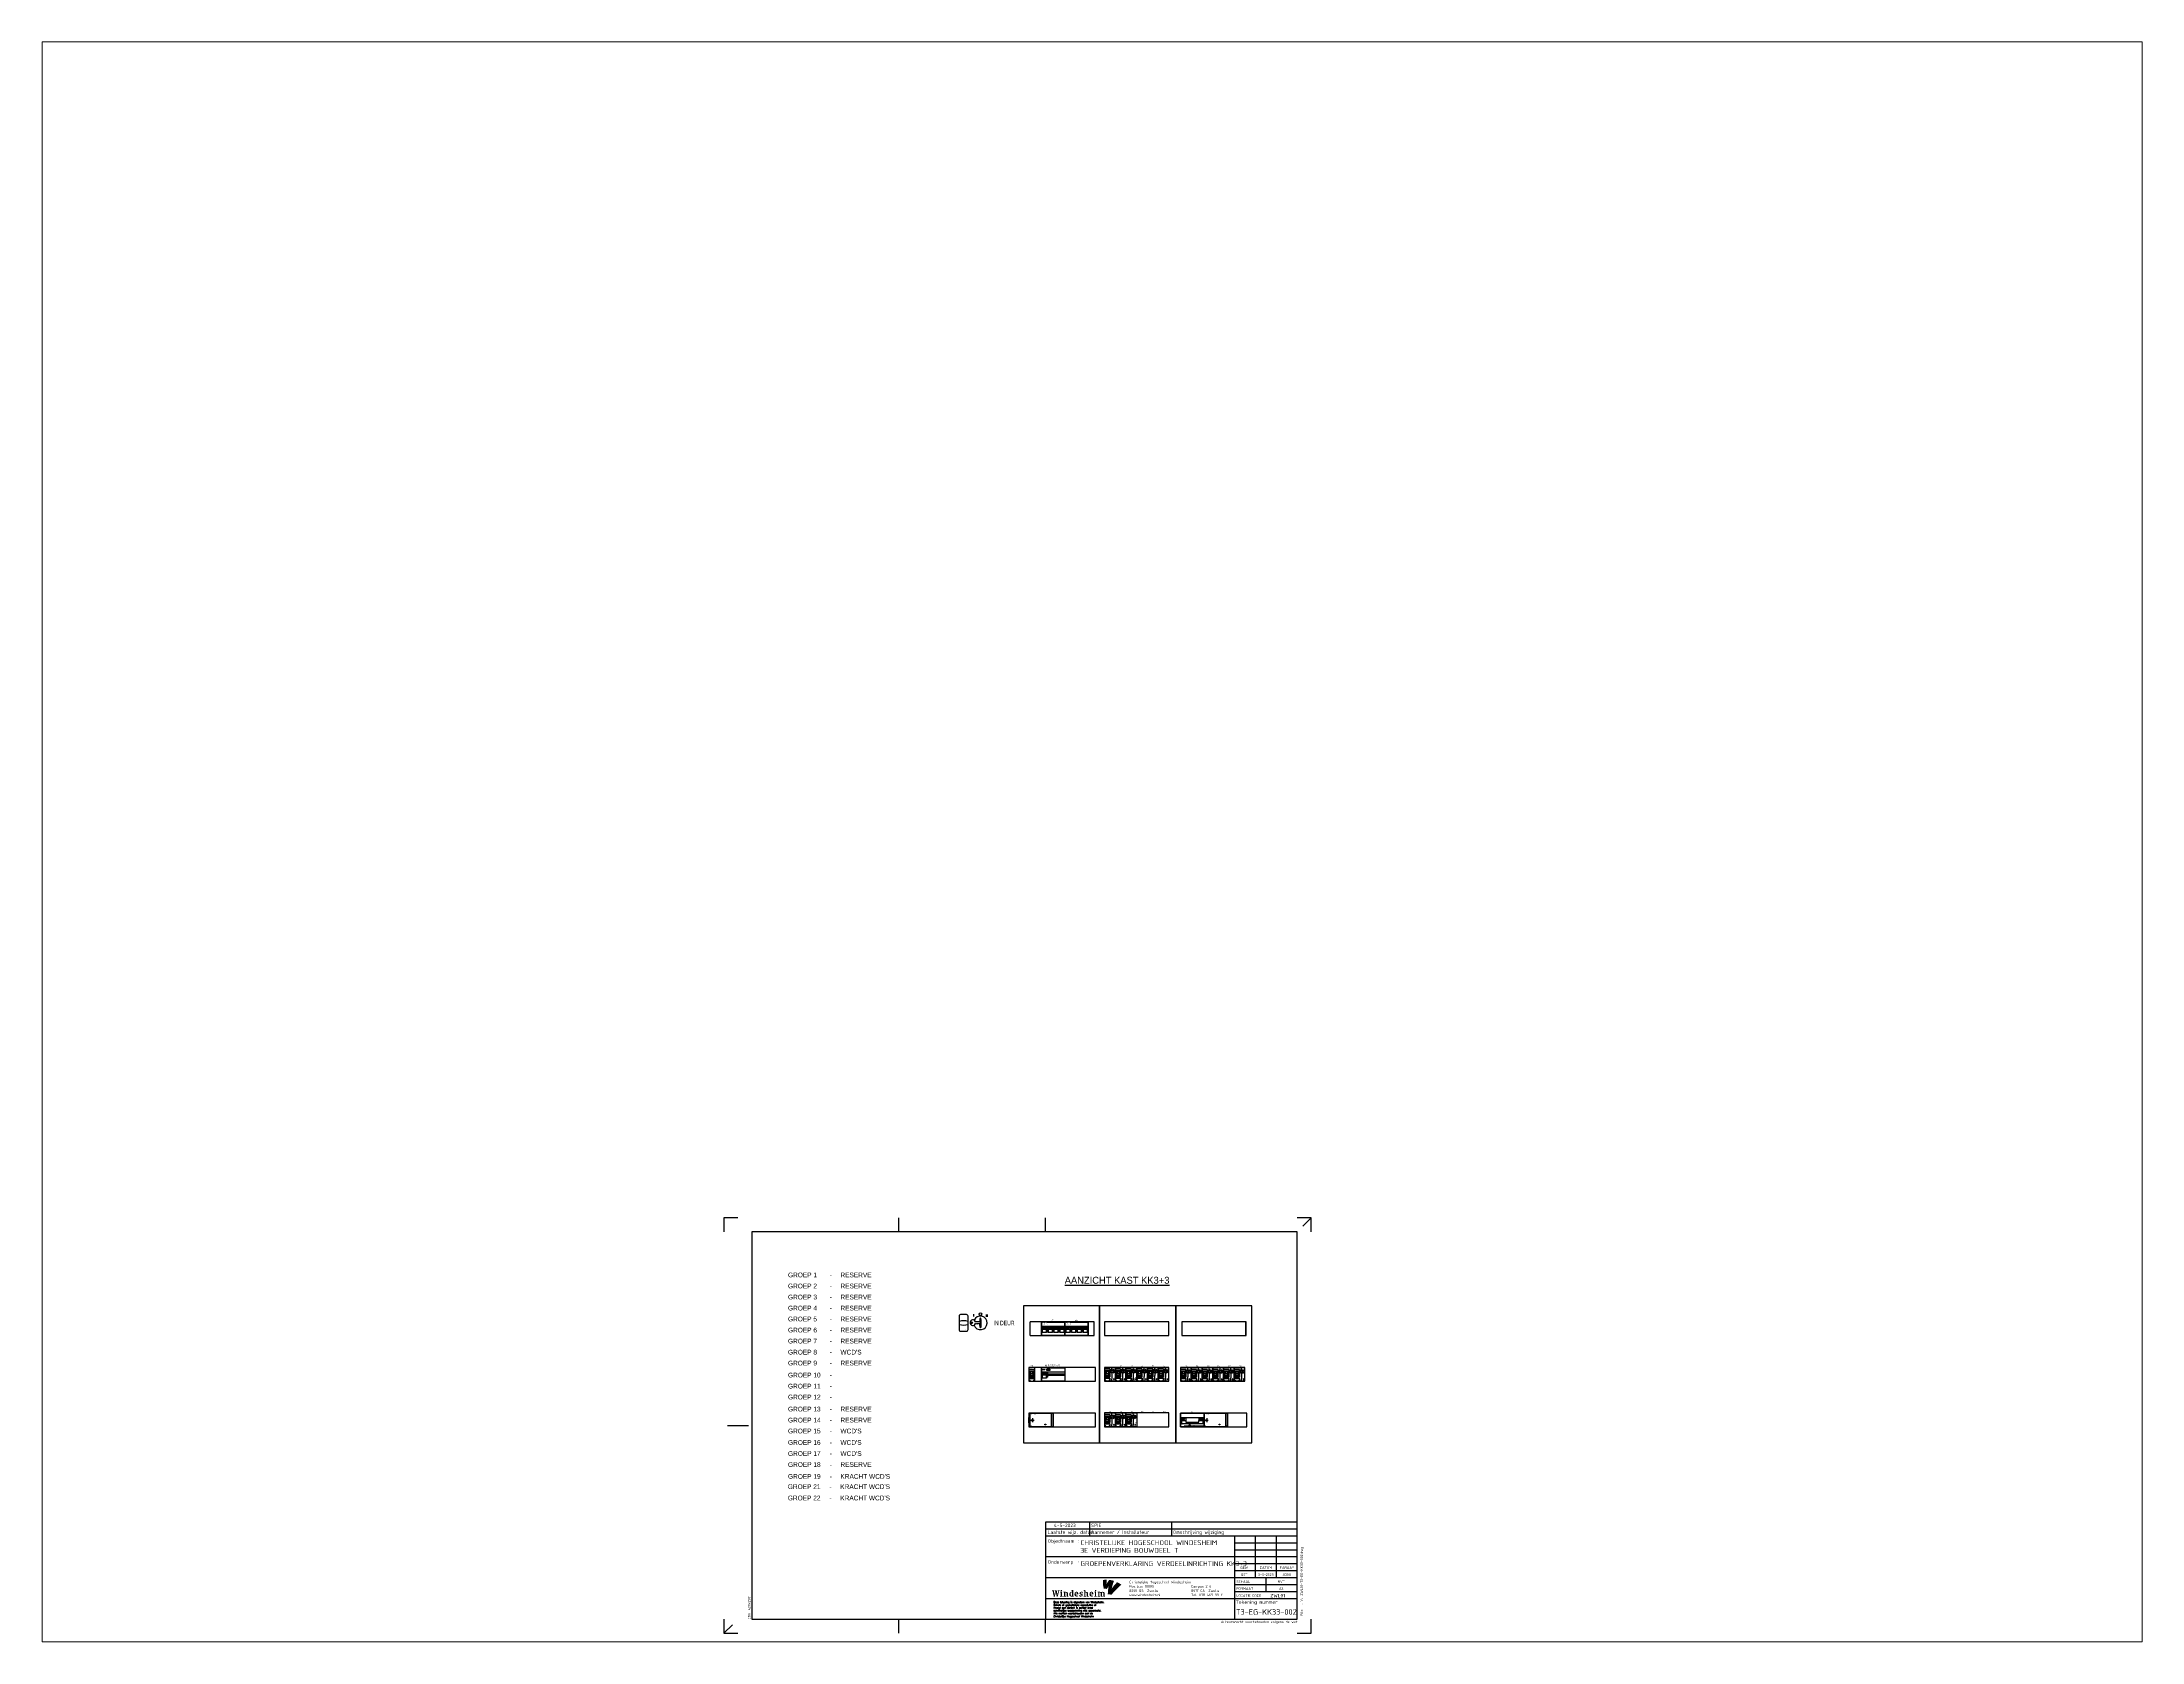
# Paper-space layout 'Layout1' of a CAD drawing. Header units: millimetres. Extents: x 27 to 240, y 20 to 183.
# The model-space entities are those that its viewports show. They can reach past a viewport. Long polylines and large blocks are cut down to what shows.
import ezdxf
from ezdxf.enums import TextEntityAlignment as Align

# ---------------------------------------------------------------- set-up
doc = ezdxf.new("R2010")
doc.units = ezdxf.units.MM
doc.layers.get('0').update_dxf_attribs({"linetype": 'CONTINUOUS'})
for name, color, linetype in [('00att018', 1, 'CONTINUOUS'), ('00att025', 2, 'CONTINUOUS'), ('00att035', 3, 'CONTINUOUS'), ('00att050', 4, 'CONTINUOUS'), ('00kad018', 1, 'CONTINUOUS'), ('00kad025', 2, 'CONTINUOUS'), ('00kad070', 5, 'CONTINUOUS'), ('BL$2----_KADER', 7, 'CONTINUOUS'), ('BL$4----_STEMPEL', 7, 'CONTINUOUS'), ('EL6-----', 7, 'CONTINUOUS'), ('KAST AANZICHT', 1, 'CONTINUOUS'), ('Kast-aanzicht', 1, 'CONTINUOUS'), ('LAAG_1', 160, 'CONTINUOUS')]:
    doc.layers.add(name, color=color, linetype=linetype)
doc.styles.add('BERT', font='arial.ttf')
doc.styles.add('BURO-035', font='BUROFONT.shx', dxfattribs={"height": 3.5})
doc.styles.add('BURO-050', font='BUROFONT.shx', dxfattribs={"height": 5})
doc.styles.add('EDU', font='ROMANS.SHX', dxfattribs={"height": 2.5})
doc.styles.add('GREEN', font='txt')
doc.styles.add('ISO', font='isocp.shx')
doc.styles.add('NOOTER', font='arial.ttf')
doc.styles.add('STABICAD-012', font='ISOCP.SHX', dxfattribs={"height": 1.2})
doc.styles.get("Standard").update_dxf_attribs({"font": 'ISOCP'})

# ---------------------------------------------------------------- blocks, each defined once
blk = doc.blocks.new('a3-windesheim-hor')
at = {"layer": '00kad018', "color": 1}
for p, q in [((0, 297), (0, 287)), ((10, 297), (0, 297)), ((125, 287), (125, 297)), ((230, 287), (230, 297)), ((420, 297), (410, 297)), ((420, 297), (414, 291)), ((420, 287), (420, 297)), ((2.5, 148.5), (17.5, 148.5)), ((0, 10), (0, 0)), ((0, 0), (6, 6)), ((0, 0), (10, 0)), ((125, 0), (125, 10)), ((230, 0), (230, 10)), ((410, 0), (420, 0)), ((420, 0), (420, 10))]:
    blk.add_line(p, q, dxfattribs=at)
at = {"layer": '00kad070', "color": 5}
for p, q in [((20, 287), (20, 10)), ((410, 287), (20, 287)), ((410, 10), (410, 287)), ((20, 10), (410, 10))]:
    blk.add_line(p, q, dxfattribs=at)
at = {"layer": '00att018', "color": 1, "style": 'ISO'}
blk.add_text('afm. 420x297', height=1.8, rotation=90, dxfattribs=at).set_placement((19, 10))
blk.add_text('Auteursrecht voorbehouden volgens de wet', height=1.8, dxfattribs=at).set_placement((410.1, 7.2), align=Align.RIGHT)
blk = doc.blocks.new('AI9-BLK4')
at = {"layer": 'LAAG_1'}
h = blk.add_hatch(color=40, dxfattribs=at)
edge = h.paths.add_edge_path()
edge.add_spline(control_points=[(7.1, 7.2), (4.8, 4.7), (2.6, 2.6), (-0.7, -2.1), (0, 0.5), (1.3, 5.9), (2.6, 9), (0.7, 9.7), (-2.2, 10.3), (-4.1, 10.4), (-5.5, 8.8), (-7.5, 5.5), (-8.1, 4.4), (-8, 6.9), (-7.7, 9.3), (-7.6, 10.6), (-9.6, 10.7), (-11, 10.6), (-13.2, 10.3), (-13.3, 6), (-13.1, 2), (-12, -2), (-10.8, -2.1), (-7.6, -2.4), (-7.6, -2.4), (-7.1, -1.7), (-6.1, 0), (-5, 1.4), (-5.4, -0.9), (-5.9, -4.1), (-6.1, -7.2), (-6.1, -8.1), (-6.2, -9.1), (-6.2, -10.1), (-4.7, -10.2), (-1, -10.6), (-0.7, -10.6), (-0.7, -10.6), (-0.7, -10.6), (-0.7, -10.6), (-0.7, -10.6), (-0.7, -10.6), (-0.7, -10.6), (0.7, -8.8), (2.3, -7), (3.6, -5.5), (4.7, -4.4), (5.7, -3.3), (6.7, -2.4), (9.3, 0.1), (11.5, 2.1), (13.2, 3.5), (11, 5.1), (9.5, 6.1), (7.1, 7.2)], knot_values=[0, 0, 0, 0, 1, 1, 1, 2, 2, 2, 3, 3, 3, 4, 4, 4, 5, 5, 5, 6, 6, 6, 7, 7, 7, 8, 8, 8, 9, 9, 9, 10, 10, 10, 11, 11, 11, 12, 12, 12, 13, 13, 13, 14, 14, 14, 15, 15, 15, 16, 16, 16, 17, 17, 17, 18, 18, 18, 18], degree=3, periodic=0)
h = blk.add_hatch(color=154, dxfattribs=at)
edge = h.paths.add_edge_path()
edge.add_spline(control_points=[(-0.7, -10.6), (-0.7, -10.6), (-0.7, -10.6), (-0.7, -10.6), (-0.7, -10.6), (-0.7, -10.6), (-0.7, -10.6)], knot_values=[0, 0, 0, 0, 1, 1, 1, 2, 2, 2, 2], degree=3, periodic=0)
h = blk.add_hatch(color=154, dxfattribs=at)
edge = h.paths.add_edge_path()
edge.add_spline(control_points=[(-0.7, -10.6), (-0.7, -10.6), (-0.7, -10.6), (-0.7, -10.6), (-0.7, -10.6), (-0.7, -10.6), (-0.7, -10.6)], knot_values=[0, 0, 0, 0, 1, 1, 1, 2, 2, 2, 2], degree=3, periodic=0)
blk = doc.blocks.new('AI9-BLK3')
at = {"layer": 'LAAG_1'}
h = blk.add_hatch(color=154, dxfattribs=at)
edge = h.paths.add_edge_path()
edge.add_spline(control_points=[(-27.8, 3.2), (-27.8, 3.2), (-29.8, -4.7), (-29.8, -4.7), (-29.8, -4.7), (-31.2, -4.7), (-31.2, -4.7), (-31.2, -4.7), (-32.5, 1.8), (-32.5, 1.8), (-32.5, 1.8), (-33.9, -4.7), (-33.9, -4.7), (-33.9, -4.7), (-35.4, -4.7), (-35.4, -4.7), (-35.4, -4.7), (-37.2, 3.2), (-37.2, 3.2), (-37.2, 3.2), (-38, 3.2), (-38, 3.2), (-38, 3.2), (-38, 4.2), (-38, 4.2), (-38, 4.2), (-34.8, 4.2), (-34.8, 4.2), (-34.8, 4.2), (-34.8, 3.2), (-34.8, 3.2), (-34.8, 3.2), (-35.4, 3.2), (-35.4, 3.2), (-35.4, 3.2), (-34.4, -2.1), (-34.4, -2.1), (-34.4, -2.1), (-33.2, 3.3), (-33.2, 3.3), (-33.2, 3.3), (-33.7, 3.3), (-33.7, 3.3), (-33.7, 3.3), (-33.7, 4.2), (-33.7, 4.2), (-33.7, 4.2), (-31.3, 4.2), (-31.3, 4.2), (-31.3, 4.2), (-30.2, -2.1), (-30.2, -2.1), (-30.2, -2.1), (-29, 3.2), (-29, 3.2), (-29, 3.2), (-29.8, 3.2), (-29.8, 3.2), (-29.8, 3.2), (-29.8, 4.2), (-29.8, 4.2), (-29.8, 4.2), (-27.2, 4.2), (-27.2, 4.2), (-27.2, 4.2), (-27.2, 3.2), (-27.2, 3.2), (-27.2, 3.2), (-27.8, 3.2), (-27.8, 3.2)], knot_values=[0, 0, 0, 0, 1, 1, 1, 2, 2, 2, 3, 3, 3, 4, 4, 4, 5, 5, 5, 6, 6, 6, 7, 7, 7, 8, 8, 8, 9, 9, 9, 10, 10, 10, 11, 11, 11, 12, 12, 12, 13, 13, 13, 14, 14, 14, 15, 15, 15, 16, 16, 16, 17, 17, 17, 18, 18, 18, 19, 19, 19, 20, 20, 20, 21, 21, 21, 22, 22, 22, 23, 23, 23, 23], degree=3, periodic=0)
h = blk.add_hatch(color=154, dxfattribs=at)
edge = h.paths.add_edge_path()
edge.add_spline(control_points=[(-26.4, -4.7), (-26.4, -4.7), (-26.4, -3.9), (-26.4, -3.9), (-26.4, -3.9), (-25.5, -3.9), (-25.5, -3.9), (-25.5, -3.9), (-25.5, 1.2), (-25.5, 1.2), (-25.5, 1.2), (-26.4, 1.2), (-26.4, 1.2), (-26.4, 1.2), (-26.4, 2), (-26.4, 2), (-26.4, 2), (-23.8, 2), (-23.8, 2), (-23.8, 2), (-23.8, -3.9), (-23.8, -3.9), (-23.8, -3.9), (-22.9, -3.9), (-22.9, -3.9), (-22.9, -3.9), (-22.9, -4.7), (-22.9, -4.7), (-22.9, -4.7), (-26.4, -4.7), (-26.4, -4.7)], knot_values=[0, 0, 0, 0, 1, 1, 1, 2, 2, 2, 3, 3, 3, 4, 4, 4, 5, 5, 5, 6, 6, 6, 7, 7, 7, 8, 8, 8, 9, 9, 9, 10, 10, 10, 10], degree=3, periodic=0)
edge = h.paths.add_edge_path()
edge.add_spline(control_points=[(-24.7, 2.7), (-25.2, 2.7), (-25.7, 3.2), (-25.7, 3.7), (-25.7, 4.3), (-25.2, 4.8), (-24.7, 4.8), (-24.1, 4.8), (-23.6, 4.3), (-23.6, 3.7), (-23.6, 3.2), (-24.1, 2.7), (-24.7, 2.7)], knot_values=[0, 0, 0, 0, 1, 1, 1, 2, 2, 2, 3, 3, 3, 4, 4, 4, 4], degree=3, periodic=0)
h = blk.add_hatch(color=154, dxfattribs=at)
edge = h.paths.add_edge_path()
edge.add_spline(control_points=[(-17, -4.7), (-17, -4.7), (-17, -0.9), (-17, -0.9), (-17, -0.3), (-17.2, 0.2), (-17.5, 0.5), (-17.9, 0.9), (-18.3, 1.1), (-18.9, 1.1), (-19, 1.1), (-19, 1.1), (-19.1, 1.1), (-19.1, 1.1), (-19.1, -3.9), (-19.1, -3.9), (-19.1, -3.9), (-18.2, -3.9), (-18.2, -3.9), (-18.2, -3.9), (-18.2, -4.7), (-18.2, -4.7), (-18.2, -4.7), (-21.7, -4.7), (-21.7, -4.7), (-21.7, -4.7), (-21.7, -3.9), (-21.7, -3.9), (-21.7, -3.9), (-20.8, -3.9), (-20.8, -3.9), (-20.8, -3.9), (-20.8, 1.2), (-20.8, 1.2), (-20.8, 1.2), (-21.7, 1.2), (-21.7, 1.2), (-21.7, 1.2), (-21.7, 2), (-21.7, 2), (-21.7, 2), (-19.4, 2), (-19.4, 2), (-19.1, 2), (-18.9, 2), (-18.6, 2), (-17, 2), (-16.3, 1.9), (-15.9, 1.4), (-15.5, 1), (-15.3, 0.6), (-15.3, -0.2), (-15.3, -0.2), (-15.3, -3.9), (-15.3, -3.9), (-15.3, -3.9), (-14.5, -3.9), (-14.5, -3.9), (-14.5, -3.9), (-14.5, -4.7), (-14.5, -4.7), (-14.5, -4.7), (-17, -4.7), (-17, -4.7)], knot_values=[0, 0, 0, 0, 1, 1, 1, 2, 2, 2, 3, 3, 3, 4, 4, 4, 5, 5, 5, 6, 6, 6, 7, 7, 7, 8, 8, 8, 9, 9, 9, 10, 10, 10, 11, 11, 11, 12, 12, 12, 13, 13, 13, 14, 14, 14, 15, 15, 15, 16, 16, 16, 17, 17, 17, 18, 18, 18, 19, 19, 19, 20, 20, 20, 21, 21, 21, 21], degree=3, periodic=0)
h = blk.add_hatch(color=154, dxfattribs=at)
edge = h.paths.add_edge_path(flags=16)
edge.add_spline(control_points=[(-6.8, -4.7), (-6.8, -4.7), (-6.8, -3.9), (-6.8, -3.9), (-6.8, -3.9), (-7.6, -3.9), (-7.6, -3.9), (-7.6, -3.9), (-7.6, 4.5), (-7.6, 4.5), (-7.6, 4.5), (-10.2, 4.5), (-10.2, 4.5), (-10.2, 4.5), (-10.2, 3.6), (-10.2, 3.6), (-10.2, 3.6), (-9.3, 3.6), (-9.3, 3.6), (-9.3, 3.6), (-9.3, 2), (-9.3, 2), (-9.6, 2), (-9.8, 2), (-10.2, 2), (-11.9, 2), (-13.2, 0.7), (-13.2, -1.5), (-13.2, -3.8), (-12.3, -4.8), (-10.3, -4.8), (-9.9, -4.8), (-9.3, -4.7), (-9.1, -4.7), (-9.1, -4.7), (-6.8, -4.7), (-6.8, -4.7)], knot_values=[0, 0, 0, 0, 1, 1, 1, 2, 2, 2, 3, 3, 3, 4, 4, 4, 5, 5, 5, 6, 6, 6, 7, 7, 7, 8, 8, 8, 9, 9, 9, 10, 10, 10, 11, 11, 11, 12, 12, 12, 12], degree=3, periodic=0)
edge = h.paths.add_edge_path()
edge.add_spline(control_points=[(-9.3, -3.7), (-9.5, -3.8), (-9.6, -3.8), (-9.8, -3.8), (-10.8, -3.8), (-11.5, -3.1), (-11.5, -1.2), (-11.5, 0.4), (-10.9, 1.1), (-10, 1.1), (-9.7, 1.1), (-9.5, 1), (-9.3, 1), (-9.3, 1), (-9.3, -3.7), (-9.3, -3.7)], knot_values=[0, 0, 0, 0, 1, 1, 1, 2, 2, 2, 3, 3, 3, 4, 4, 4, 5, 5, 5, 5], degree=3, periodic=0)
h = blk.add_hatch(color=154, dxfattribs=at)
edge = h.paths.add_edge_path(flags=16)
edge.add_spline(control_points=[(-0.4, -1.4), (-0.4, 1), (-1.2, 2.1), (-3, 2.1), (-4.8, 2.1), (-5.9, 0.7), (-5.9, -1.4), (-5.9, -3.6), (-4.8, -4.8), (-2.7, -4.8), (-1.9, -4.8), (-1.2, -4.6), (-0.7, -4.4), (-0.7, -4.4), (-0.7, -3.5), (-0.7, -3.5), (-1.2, -3.6), (-1.6, -3.6), (-2, -3.6), (-3.4, -3.6), (-4.2, -2.5), (-4.2, -1.4), (-4.2, -1.4), (-0.4, -1.4), (-0.4, -1.4)], knot_values=[0, 0, 0, 0, 1, 1, 1, 2, 2, 2, 3, 3, 3, 4, 4, 4, 5, 5, 5, 6, 6, 6, 7, 7, 7, 8, 8, 8, 8], degree=3, periodic=0)
edge = h.paths.add_edge_path()
edge.add_spline(control_points=[(-2.2, -0.5), (-2.2, -0.5), (-4.2, -0.5), (-4.2, -0.5), (-4.2, 0.5), (-3.8, 1.1), (-3.2, 1.1), (-2.6, 1.1), (-2.2, 0.6), (-2.2, -0.5)], knot_values=[0, 0, 0, 0, 1, 1, 1, 2, 2, 2, 3, 3, 3, 3], degree=3, periodic=0)
h = blk.add_hatch(color=154, dxfattribs=at)
edge = h.paths.add_edge_path()
edge.add_spline(control_points=[(3.2, -4.8), (2.4, -4.8), (1.5, -4.6), (1.3, -4.5), (1.3, -4.5), (1.3, -2.7), (1.3, -2.7), (1.3, -2.7), (2.3, -2.7), (2.3, -2.7), (2.3, -2.7), (2.3, -3.6), (2.3, -3.6), (2.6, -3.7), (2.9, -3.8), (3.3, -3.8), (4.1, -3.8), (4.5, -3.5), (4.5, -3), (4.5, -2.5), (4.1, -2.3), (3.5, -2.1), (3.5, -2.1), (2.7, -1.8), (2.7, -1.8), (1.8, -1.5), (1.3, -1), (1.3, 0.1), (1.3, 1.2), (2.3, 2.1), (3.9, 2.1), (4.6, 2.1), (5.3, 2), (5.7, 1.9), (5.7, 1.9), (5.7, 0), (5.7, 0), (5.7, 0), (4.7, 0), (4.7, 0), (4.7, 0), (4.7, 1), (4.7, 1), (4.4, 1.1), (4.2, 1.1), (3.9, 1.1), (3.2, 1.1), (2.8, 0.8), (2.8, 0.4), (2.8, 0), (3, -0.2), (3.6, -0.4), (3.6, -0.4), (4.4, -0.7), (4.4, -0.7), (5.4, -1), (6, -1.6), (6, -2.6), (6, -4), (4.8, -4.8), (3.2, -4.8)], knot_values=[0, 0, 0, 0, 1, 1, 1, 2, 2, 2, 3, 3, 3, 4, 4, 4, 5, 5, 5, 6, 6, 6, 7, 7, 7, 8, 8, 8, 9, 9, 9, 10, 10, 10, 11, 11, 11, 12, 12, 12, 13, 13, 13, 14, 14, 14, 15, 15, 15, 16, 16, 16, 17, 17, 17, 18, 18, 18, 19, 19, 19, 20, 20, 20, 20], degree=3, periodic=0)
h = blk.add_hatch(color=154, dxfattribs=at)
edge = h.paths.add_edge_path()
edge.add_spline(control_points=[(11.8, -4.7), (11.8, -4.7), (11.8, -1), (11.8, -1), (11.8, -0.3), (11.7, 0.2), (11.3, 0.5), (10.9, 0.9), (10.5, 1.1), (10, 1.1), (9.9, 1.1), (9.8, 1.1), (9.7, 1.1), (9.7, 1.1), (9.7, -3.9), (9.7, -3.9), (9.7, -3.9), (10.6, -3.9), (10.6, -3.9), (10.6, -3.9), (10.6, -4.7), (10.6, -4.7), (10.6, -4.7), (7.1, -4.7), (7.1, -4.7), (7.1, -4.7), (7.1, -3.9), (7.1, -3.9), (7.1, -3.9), (8, -3.9), (8, -3.9), (8, -3.9), (8, 3.6), (8, 3.6), (8, 3.6), (7.2, 3.6), (7.2, 3.6), (7.2, 3.6), (7.2, 4.5), (7.2, 4.5), (7.2, 4.5), (9.7, 4.5), (9.7, 4.5), (9.7, 4.5), (9.7, 2), (9.7, 2), (9.9, 2), (10.2, 2), (10.5, 2), (11.9, 2), (12.5, 1.8), (13, 1.4), (13.4, 1), (13.5, 0.5), (13.5, -0.2), (13.5, -0.2), (13.5, -3.9), (13.5, -3.9), (13.5, -3.9), (14.3, -3.9), (14.3, -3.9), (14.3, -3.9), (14.3, -4.7), (14.3, -4.7), (14.3, -4.7), (11.8, -4.7), (11.8, -4.7)], knot_values=[0, 0, 0, 0, 1, 1, 1, 2, 2, 2, 3, 3, 3, 4, 4, 4, 5, 5, 5, 6, 6, 6, 7, 7, 7, 8, 8, 8, 9, 9, 9, 10, 10, 10, 11, 11, 11, 12, 12, 12, 13, 13, 13, 14, 14, 14, 15, 15, 15, 16, 16, 16, 17, 17, 17, 18, 18, 18, 19, 19, 19, 20, 20, 20, 21, 21, 21, 22, 22, 22, 22], degree=3, periodic=0)
h = blk.add_hatch(color=154, dxfattribs=at)
edge = h.paths.add_edge_path(flags=16)
edge.add_spline(control_points=[(21.1, -1.4), (21.1, 1), (20.4, 2.1), (18.5, 2.1), (16.7, 2.1), (15.6, 0.7), (15.6, -1.4), (15.6, -3.6), (16.8, -4.8), (18.9, -4.8), (19.6, -4.8), (20.3, -4.6), (20.8, -4.4), (20.8, -4.4), (20.8, -3.5), (20.8, -3.5), (20.4, -3.6), (19.9, -3.6), (19.5, -3.6), (18.1, -3.6), (17.3, -2.5), (17.3, -1.4), (17.3, -1.4), (21.1, -1.4), (21.1, -1.4)], knot_values=[0, 0, 0, 0, 1, 1, 1, 2, 2, 2, 3, 3, 3, 4, 4, 4, 5, 5, 5, 6, 6, 6, 7, 7, 7, 8, 8, 8, 8], degree=3, periodic=0)
edge = h.paths.add_edge_path()
edge.add_spline(control_points=[(19.3, -0.5), (19.3, -0.5), (17.3, -0.5), (17.3, -0.5), (17.3, 0.5), (17.8, 1.1), (18.4, 1.1), (18.9, 1.1), (19.3, 0.6), (19.3, -0.5)], knot_values=[0, 0, 0, 0, 1, 1, 1, 2, 2, 2, 3, 3, 3, 3], degree=3, periodic=0)
h = blk.add_hatch(color=154, dxfattribs=at)
edge = h.paths.add_edge_path()
edge.add_spline(control_points=[(22.5, -4.7), (22.5, -4.7), (22.5, -3.9), (22.5, -3.9), (22.5, -3.9), (23.4, -3.9), (23.4, -3.9), (23.4, -3.9), (23.4, 1.2), (23.4, 1.2), (23.4, 1.2), (22.5, 1.2), (22.5, 1.2), (22.5, 1.2), (22.5, 2), (22.5, 2), (22.5, 2), (25.1, 2), (25.1, 2), (25.1, 2), (25.1, -3.9), (25.1, -3.9), (25.1, -3.9), (26, -3.9), (26, -3.9), (26, -3.9), (26, -4.7), (26, -4.7), (26, -4.7), (22.5, -4.7), (22.5, -4.7)], knot_values=[0, 0, 0, 0, 1, 1, 1, 2, 2, 2, 3, 3, 3, 4, 4, 4, 5, 5, 5, 6, 6, 6, 7, 7, 7, 8, 8, 8, 9, 9, 9, 10, 10, 10, 10], degree=3, periodic=0)
edge = h.paths.add_edge_path()
edge.add_spline(control_points=[(24.2, 2.7), (23.6, 2.7), (23.2, 3.2), (23.2, 3.7), (23.2, 4.3), (23.6, 4.8), (24.2, 4.8), (24.8, 4.8), (25.3, 4.3), (25.3, 3.7), (25.3, 3.2), (24.8, 2.7), (24.2, 2.7)], knot_values=[0, 0, 0, 0, 1, 1, 1, 2, 2, 2, 3, 3, 3, 4, 4, 4, 4], degree=3, periodic=0)
h = blk.add_hatch(color=154, dxfattribs=at)
edge = h.paths.add_edge_path()
edge.add_spline(control_points=[(35.5, -4.7), (35.5, -4.7), (35.5, -0.9), (35.5, -0.9), (35.5, -0.3), (35.3, 0.2), (35, 0.5), (34.7, 0.9), (34.2, 1.1), (33.5, 1.1), (33.4, 1.1), (33.3, 1), (33.2, 1), (33.4, 0.8), (33.5, 0.3), (33.5, -0.1), (33.5, -0.1), (33.5, -3.9), (33.5, -3.9), (33.5, -3.9), (34.3, -3.9), (34.3, -3.9), (34.3, -3.9), (34.3, -4.7), (34.3, -4.7), (34.3, -4.7), (31.8, -4.7), (31.8, -4.7), (31.8, -4.7), (31.8, -0.9), (31.8, -0.9), (31.8, -0.2), (31.6, 0.2), (31.3, 0.5), (30.9, 0.9), (30.5, 1.1), (30, 1.1), (30, 1.1), (29.9, 1.1), (29.8, 1.1), (29.8, 1.1), (29.8, -3.9), (29.8, -3.9), (29.8, -3.9), (30.6, -3.9), (30.6, -3.9), (30.6, -3.9), (30.6, -4.7), (30.6, -4.7), (30.6, -4.7), (27.2, -4.7), (27.2, -4.7), (27.2, -4.7), (27.2, -3.9), (27.2, -3.9), (27.2, -3.9), (28.1, -3.9), (28.1, -3.9), (28.1, -3.9), (28.1, 1.2), (28.1, 1.2), (28.1, 1.2), (27.2, 1.2), (27.2, 1.2), (27.2, 1.2), (27.2, 2), (27.2, 2), (27.2, 2), (29.6, 2), (29.6, 2), (29.9, 2), (30.2, 2), (30.4, 2), (31.4, 2), (31.9, 1.9), (32.5, 1.7), (33, 1.9), (33.7, 2), (34.5, 2), (35.6, 2), (36.3, 1.8), (36.7, 1.4), (37.1, 1), (37.2, 0.5), (37.2, -0.1), (37.2, -0.1), (37.2, -3.9), (37.2, -3.9), (37.2, -3.9), (38, -3.9), (38, -3.9), (38, -3.9), (38, -4.7), (38, -4.7), (38, -4.7), (35.5, -4.7), (35.5, -4.7)], knot_values=[0, 0, 0, 0, 1, 1, 1, 2, 2, 2, 3, 3, 3, 4, 4, 4, 5, 5, 5, 6, 6, 6, 7, 7, 7, 8, 8, 8, 9, 9, 9, 10, 10, 10, 11, 11, 11, 12, 12, 12, 13, 13, 13, 14, 14, 14, 15, 15, 15, 16, 16, 16, 17, 17, 17, 18, 18, 18, 19, 19, 19, 20, 20, 20, 21, 21, 21, 22, 22, 22, 23, 23, 23, 24, 24, 24, 25, 25, 25, 26, 26, 26, 27, 27, 27, 28, 28, 28, 29, 29, 29, 30, 30, 30, 31, 31, 31, 32, 32, 32, 32], degree=3, periodic=0)
blk = doc.blocks.new('CHW_ONDERHOEK')
at = {"layer": '00kad025', "color": 2}
for p, q in [((-190, 79.5), (-190, 69.5)), ((-10, 79.5), (-190, 79.5)), ((-158.5, 79.5), (-158.5, 69.5)), ((-100, 79.5), (-100, 69.5)), ((-10, 74.5), (-190, 74.5)), ((-10, 64.5), (-55, 64.5)), ((-40, 69.5), (-40, 39.5)), ((-25, 69.5), (-25, 39.5)), ((-10, 59.5), (-55, 59.5)), ((-10, 54.5), (-55, 54.5)), ((-10, 49.5), (-55, 49.5)), ((-32.5, 39.5), (-32.5, 34.5)), ((-32.5, 34.5), (-32.5, 29.5))]:
    blk.add_line(p, q, dxfattribs=at)
at = {"layer": '00kad070', "color": 5}
for p, q in [((-10, 69.5), (-190, 69.5)), ((-190, 69.5), (-190, 10)), ((-55, 69.5), (-55, 10)), ((-55, 54.5), (-190, 54.5)), ((-10, 39.5), (-190, 39.5)), ((-10, 44.5), (-55, 44.5)), ((-10, 34.5), (-55, 34.5)), ((-55, 24.5), (-190, 24.5)), ((-10, 29.5), (-55, 29.5)), ((-10, 24.5), (-55, 24.5))]:
    blk.add_line(p, q, dxfattribs=at)
at = {"color": 7, "xscale": 0.5, "yscale": 0.5, "zscale": 0.5}
for name, p in [('AI9-BLK3', (-166.4, 28.6)), ('AI9-BLK4', (-142.4, 32.9))]:
    blk.add_blockref(name, p, dxfattribs=at)
at = {"color": 1, "style": 'ISO'}
for s, p in [('Christelijke Hogeschool Windesheim', (-130.2, 35.7)), ('Postbus 10090', (-130.2, 32.6)), ('8000 GB  Zwolle', (-130.2, 29.5)), ('Campus 2-6', (-85.9, 32.6)), ('8017 CA  Zwolle', (-85.9, 29.5)), ('www.windesheim.nl', (-130.2, 26.5)), ('Tel. 038 469 99 11', (-85.9, 26.5))]:
    blk.add_text(s, height=1.8, dxfattribs=at).set_placement(p)
at = {"layer": '00att018', "color": 1, "style": 'ISO'}
for s, p in [('GEW', (-48, 46)), ('DATUM', (-32.5, 46)), ('PARAAF', (-17.5, 46)), ('GET', (-48, 41))]:
    blk.add_text(s, height=1.8, dxfattribs=at).set_placement(p, align=Align.CENTER)
for s, p in [('SCHAAL', (-53.5, 36)), ('FORMAAT', (-53.5, 31))]:
    blk.add_text(s, height=1.8, dxfattribs=at).set_placement(p)
at = {"layer": '00att018', "color": 1, "linetype": 'Continuous', "style": 'EDU'}
for s, p in [('Deze tekening is eigendom van Windesheim.', (-184.2, 21.6)), ('Gehele of gedeeltelijke reproduktie of', (-184.2, 19.6)), ('inzage aan derden is zonder onze', (-184.2, 17.6)), ('schriftelijke toestemming niet geoorloofd.', (-184.2, 15.6)), ('Alle rechten voorbehouden aan de', (-184.2, 13.6)), ('Christelijke Hogeschool Windesheim', (-184.2, 11.4))]:
    blk.add_text(s, height=1.2, dxfattribs=at).set_placement(p)
at = {"layer": '00att018', "color": 1, "style": 'ISO', "width": 0.9}
blk.add_text('....\\\\', height=1.8, rotation=90, dxfattribs=at).set_placement((-6, 20.5))
at = {"layer": '00att018', "color": 1, "style": 'ISO'}
blk.add_text('File:', height=1.8, rotation=90, dxfattribs=at).set_placement((-6, 12.5))
for tag, p in [('WZ_CODED', (-48, 66.1)), ('WZ_CODEC', (-48, 61.1)), ('WZ_DATUMD', (-32.5, 66.1)), ('WZ_DATUMC', (-32.5, 61.1)), ('WZ_WZGOEDD', (-17.5, 66.1)), ('WZ_WZGOEDC', (-17.5, 61.1)), ('WZ_CODEA', (-48, 51.1)), ('WZ_CODEB', (-48, 56.1)), ('WZ_DATUMB', (-32.5, 56.1)), ('WZ_DATUMA', (-32.5, 51.1)), ('WZ_WZGOEDB', (-17.5, 56.1)), ('WZ_WZGOEDA', (-17.5, 51.1)), ('TKDATCREAT', (-32.5, 41)), ('TKFORMAAT', (-21.5, 31)), ('TKSCHAAL', (-21.5, 36)), ('TKINIT', (-17.5, 41))]:
    blk.add_attdef(tag, text='', height=1.8, dxfattribs=at).set_placement(p, align=Align.CENTER)
blk.add_attdef('DWGNAME', (-6, 26.9), '', height=1.8, rotation=90, dxfattribs=at)
at = {"layer": '00att025', "color": 2, "style": 'ISO'}
for s, p in [('Objectnaam', (-188.5, 64.7)), ('Onderwerp', (-188.5, 49.7)), ('Tekening nummer', (-54, 21))]:
    blk.add_text(s, height=2.5, dxfattribs=at).set_placement(p)
at = {"layer": '00att025', "style": 'ISO'}
for p in [(-167, 64.7), (-167, 49.8)]:
    blk.add_text(':', height=2.5, dxfattribs=at).set_placement(p)
at = {"layer": '00att025', "color": 1, "style": 'ISO'}
blk.add_text('LOCATIE CODE :', height=1.8, dxfattribs=at).set_placement((-53.5, 26))
at = {"layer": '00att025', "color": 2, "style": 'ISO'}
for tag, p in [('WZ_DATUM', (-184, 75.9)), ('WZ_AANNEMER_INSTALATEUR', (-157.5, 75.9)), ('WZ_OMSCHR', (-99, 75.9))]:
    blk.add_attdef(tag, p, '', height=2.5, dxfattribs=at)
at = {"layer": '00att025', "color": 3, "style": 'ISO'}
blk.add_attdef('TKVRIJ2', text='', height=2.5, dxfattribs=at).set_placement((-24, 25.6), align=Align.CENTER)
at = {"layer": '00att035', "color": 3, "style": 'ISO'}
for s, p in [('Laatste wijz. datum', (-188.5, 71)), ('Aannemer / Installateur', (-157.5, 71)), ('Omschrijving wijziging', (-99, 71))]:
    blk.add_text(s, height=2.5, dxfattribs=at).set_placement(p)
for tag, p in [('TK1OMSCHR', (-165.1, 57.5)), ('PROMSCHR', (-165.1, 63)), ('TK2OMSCHR', (-165.1, 48)), ('TKVRIJ1', (-165.1, 42.5))]:
    blk.add_attdef(tag, p, '', height=3.5, dxfattribs=at)
at = {"layer": '00att050', "color": 4, "style": 'ISO'}
blk.add_attdef('TKFASE', text='', height=5, dxfattribs=at).set_placement((-14.5, 82), align=Align.RIGHT)
blk.add_attdef('TKTEKNR', text='', height=5, dxfattribs=at).set_placement((-32.2, 13.2), align=Align.CENTER)

msp = doc.modelspace()

# ---------------------------------------------------------------- linework, layer by layer
at = {"layer": 'KAST AANZICHT'}
for p, q in [((178.5, 228.2), (178.5, 226.4)), ((187.4, 228), (187.4, 226.2)), ((188.3, 228), (188.3, 226.2)), ((179.9, 221.4), (180.1, 221.4)), ((180.1, 221.4), (180.3, 221.6)), ((180.3, 221.6), (180.5, 221.3)), ((180.5, 221.3), (180.7, 221.5)), ((180.7, 221.5), (181, 221.3)), ((181, 221.3), (181.4, 221.5)), ((181.4, 221.5), (182, 221.5)), ((182, 221.5), (182.2, 221.2)), ((182.2, 221.2), (182.4, 221.6)), ((182.4, 221.6), (182.6, 221.4)), ((227.1, 219.6), (243.8, 219.6)), ((243.8, 219.6), (260.5, 219.6)), ((218.1, 190), (218.1, 180.2)), ((221.8, 188.6), (218.1, 188.6)), ((218.1, 183.2), (219.3, 183.2)), ((221.9, 182.2), (218.1, 182.2)), ((218.1, 182.2), (222.1, 182.2)), ((218.1, 182.2), (218.1, 180.3)), ((218.1, 181.2), (218.4, 181.2)), ((218.1, 180.7), (218.1, 180.7)), ((218.1, 180.6), (218.4, 180.6)), ((218.1, 180.3), (218.4, 180.3)), ((218.2, 187.6), (218.2, 184.3)), ((218.2, 187.6), (218.5, 187.6)), ((218.2, 184.8), (218.2, 183.5)), ((218.2, 184.8), (218.5, 184.8)), ((218.2, 184.3), (218.2, 184.3)), ((221.8, 184.2), (218.2, 184.2)), ((221.8, 184), (218.2, 184)), ((221.8, 183.5), (218.2, 183.5)), ((221.8, 183.5), (218.2, 183.5)), ((218.4, 181.2), (218.4, 180.2)), ((218.4, 181), (218.7, 181)), ((218.7, 180.8), (218.4, 180.8)), ((218.5, 187.7), (221.5, 187.7)), ((218.5, 187.7), (218.5, 184.8)), ((218.5, 187.2), (219.3, 187.2)), ((218.5, 185.3), (219.4, 185.3)), ((218.5, 184.8), (218.5, 185.3)), ((218.7, 180.9), (218.7, 180.3)), ((218.7, 180.8), (218.7, 180.2)), ((218.7, 180.7), (218.7, 180.7)), ((218.7, 180.3), (221.3, 180.3)), ((219.3, 187.2), (219.3, 185.3)), ((219.3, 187.1), (220.7, 187.1)), ((219.3, 183.3), (219.3, 182.2)), ((220.6, 183.3), (219.3, 183.3)), ((220.6, 182.9), (219.3, 182.9)), ((220.7, 185.4), (219.4, 185.4)), ((219.4, 185.3), (219.4, 185.4)), ((220.6, 183.3), (220.6, 182.2)), ((220.6, 183.2), (221.8, 183.2)), ((220.7, 187.2), (220.7, 185.3)), ((220.7, 187.2), (221.5, 187.2)), ((220.7, 185.4), (220.7, 185.3)), ((220.7, 185.3), (221.5, 185.3)), ((221.3, 180.9), (221.3, 180.2)), ((221.3, 180.8), (221.7, 180.8)), ((221.4, 181), (221.7, 181)), ((221.5, 187.7), (221.5, 184.8)), ((221.8, 187.6), (221.5, 187.6)), ((221.5, 185.3), (221.5, 184.8)), ((221.5, 184.8), (221.8, 184.8)), ((221.9, 181.2), (221.7, 181.2)), ((221.7, 181.2), (221.7, 180.2)), ((221.9, 180.6), (221.7, 180.6)), ((221.9, 180.3), (221.7, 180.3)), ((221.8, 188.6), (221.8, 183.2)), ((221.8, 186.7), (222, 186.7)), ((222, 186.5), (221.8, 186.5)), ((221.8, 185.4), (222, 185.4)), ((222, 185.1), (221.8, 185.1)), ((221.8, 184.8), (221.8, 183.5)), ((221.8, 184.3), (221.8, 184.3)), ((221.9, 182.2), (221.9, 180.3)), ((221.9, 180.7), (222.1, 180.7)), ((222, 186.5), (222, 186.7)), ((222, 185.1), (222, 185.4)), ((222.1, 190), (222.1, 180.2)), ((222.1, 180.2), (222.1, 182.2)), ((227.1, 187), (243.8, 187)), ((231.3, 185.5), (243.8, 185.5)), ((231.3, 184.6), (243.8, 184.6)), ((243.8, 185.5), (243.8, 184.6)), ((272.2, 190.1), (279.9, 190.1)), ((272.2, 190.1), (272.2, 180.3)), ((279.9, 190.1), (272.2, 190.1)), ((275.9, 188.7), (272.2, 188.7)), ((272.2, 183.4), (273.4, 183.4)), ((276, 182.4), (272.2, 182.4)), ((272.2, 182.4), (276.2, 182.4)), ((272.2, 182.4), (272.2, 180.5)), ((272.2, 181.4), (272.5, 181.4)), ((272.2, 180.8), (272.2, 180.8)), ((272.2, 180.7), (272.5, 180.7)), ((272.2, 180.5), (272.5, 180.5)), ((279.9, 180.3), (272.2, 180.3)), ((272.2, 180.3), (279.9, 180.3)), ((272.3, 187.8), (272.3, 184.5)), ((272.3, 187.8), (272.6, 187.8)), ((272.3, 185), (272.3, 183.7)), ((272.3, 185), (272.6, 185)), ((272.3, 184.5), (272.3, 184.5)), ((275.9, 184.3), (272.3, 184.3)), ((275.9, 184.2), (272.3, 184.2)), ((275.9, 183.7), (272.3, 183.7)), ((275.9, 183.7), (272.3, 183.7)), ((272.5, 181.4), (272.5, 180.3)), ((272.5, 181.2), (272.8, 181.2)), ((272.8, 181), (272.5, 181)), ((272.6, 187.8), (275.6, 187.8)), ((272.6, 187.8), (272.6, 185)), ((272.6, 187.4), (273.4, 187.4)), ((272.6, 185.5), (273.4, 185.5)), ((272.6, 185), (272.6, 185.5)), ((272.8, 181), (272.8, 180.5)), ((272.8, 181), (272.8, 180.3)), ((272.8, 180.8), (272.8, 180.8)), ((272.8, 180.5), (275.4, 180.5)), ((273.4, 187.4), (273.4, 185.5)), ((273.4, 187.3), (274.8, 187.3)), ((274.7, 185.6), (273.4, 185.6)), ((273.4, 185.5), (273.4, 185.6)), ((273.4, 183.5), (273.4, 182.4)), ((274.7, 183.5), (273.4, 183.5)), ((274.7, 183), (273.4, 183)), ((274.7, 185.6), (274.7, 185.5)), ((274.7, 185.5), (275.6, 185.5)), ((274.7, 183.5), (274.7, 182.4)), ((274.7, 183.4), (275.9, 183.4)), ((274.8, 187.4), (274.8, 185.5)), ((274.8, 187.4), (275.6, 187.4)), ((275.4, 181), (275.4, 180.3)), ((275.4, 181), (275.7, 181)), ((275.5, 181.2), (275.7, 181.2)), ((275.6, 187.8), (275.6, 185)), ((275.9, 187.8), (275.6, 187.8)), ((275.6, 185.5), (275.6, 185)), ((275.6, 185), (275.9, 185)), ((276, 181.4), (275.7, 181.4)), ((275.7, 181.4), (275.7, 180.3)), ((276, 180.7), (275.7, 180.7)), ((276, 180.5), (275.7, 180.5)), ((275.9, 188.7), (275.9, 183.4)), ((275.9, 186.9), (276, 186.9)), ((276, 186.7), (275.9, 186.7)), ((275.9, 185.6), (276, 185.6)), ((276, 185.3), (275.9, 185.3)), ((275.9, 185), (275.9, 183.7)), ((275.9, 184.5), (275.9, 184.5)), ((276, 186.7), (276, 186.9)), ((276, 185.3), (276, 185.6)), ((276, 182.4), (276, 180.5)), ((276, 180.8), (276.2, 180.8)), ((276.2, 180.3), (276.2, 182.4)), ((276.4, 187.5), (276.5, 187.6)), ((276.4, 187.3), (276.4, 187.5)), ((276.5, 187.2), (276.4, 187.3)), ((276.5, 188), (276.6, 188.1)), ((276.5, 187.8), (276.5, 188)), ((276.5, 187.6), (276.5, 187.8)), ((276.5, 187), (276.5, 187.2)), ((276.5, 186.8), (276.5, 187)), ((276.6, 186.7), (276.5, 186.8)), ((276.6, 188.1), (276.7, 188.3)), ((276.7, 186.6), (276.6, 186.7)), ((276.7, 188.3), (276.8, 188.4)), ((276.8, 186.4), (276.7, 186.6)), ((276.8, 188.4), (276.9, 188.5)), ((276.9, 186.3), (276.8, 186.4)), ((276.9, 188.5), (277, 188.6)), ((277, 186.2), (276.9, 186.3)), ((277, 190.1), (277, 190.1)), ((277, 190.1), (277, 190.1)), ((277, 190.1), (277.1, 190.1)), ((277, 188.6), (277.1, 188.7)), ((277.1, 186.1), (277, 186.2)), ((277.1, 190.1), (277.1, 190.1)), ((277.1, 190.1), (277.1, 190)), ((277.1, 190), (277.1, 190)), ((277.1, 190), (277.1, 189.9)), ((277.1, 189.9), (277.1, 189.9)), ((277.1, 189.9), (277.1, 189.8)), ((277.1, 189.8), (277.1, 189.7)), ((277.1, 189.7), (277.2, 188.7)), ((277.1, 189.7), (277.1, 189.7)), ((277.1, 188.7), (277.2, 188.7)), ((277.2, 186.1), (277.1, 186.1)), ((277.2, 181.5), (277.1, 180.8)), ((277.1, 180.8), (277.1, 180.7)), ((277.1, 180.7), (277.1, 180.7)), ((277.1, 180.7), (277.2, 180.7)), ((277.4, 186), (277.2, 186.1)), ((277.3, 182.3), (277.2, 181.5)), ((277.2, 180.7), (277.2, 180.6)), ((277.2, 180.6), (277.2, 180.6)), ((277.2, 180.6), (277.2, 180.5)), ((277.2, 180.5), (277.2, 180.4)), ((277.2, 180.4), (277.2, 180.4)), ((277.2, 180.4), (277.2, 180.4)), ((277.2, 180.4), (277.2, 180.4)), ((277.2, 180.4), (277.2, 180.3)), ((277.2, 180.3), (277.2, 180.3)), ((277.2, 180.3), (277.2, 180.3)), ((277.4, 184.5), (277.3, 183.8)), ((277.3, 183.8), (277.3, 183)), ((277.3, 183), (277.3, 182.3)), ((277.4, 186), (277.4, 185.2)), ((277.4, 185.2), (277.4, 184.5)), ((278.5, 181.9), (278.5, 181.4)), ((279.2, 181.7), (278.5, 181.9)), ((278.5, 181.4), (279.2, 181.7)), ((279.9, 180.3), (279.9, 190.1)), ((279.9, 190.1), (287.5, 190.1)), ((279.9, 190.1), (279.9, 180.3)), ((287.5, 190.1), (279.9, 190.1)), ((283.6, 188.7), (279.9, 188.7)), ((279.9, 187.8), (279.9, 184.5)), ((279.9, 187.8), (280.2, 187.8)), ((280, 184.5), (279.9, 184.5)), ((279.9, 183.4), (281.1, 183.4)), ((283.7, 182.4), (279.9, 182.4)), ((279.9, 182.4), (283.9, 182.4)), ((279.9, 182.4), (279.9, 180.5)), ((279.9, 181.4), (280.1, 181.4)), ((279.9, 180.8), (279.9, 180.8)), ((279.9, 180.7), (280.1, 180.7)), ((279.9, 180.5), (280.1, 180.5)), ((287.5, 180.3), (279.9, 180.3)), ((279.9, 180.3), (287.5, 180.3)), ((280, 185), (280, 183.7)), ((280, 185), (280.3, 185)), ((283.6, 184.3), (280, 184.3)), ((283.6, 184.2), (280, 184.2)), ((283.6, 183.7), (280, 183.7)), ((283.6, 183.7), (280, 183.7)), ((280.1, 181.4), (280.1, 180.3)), ((280.1, 181.2), (280.4, 181.2)), ((280.5, 181), (280.1, 181)), ((280.2, 187.8), (283.3, 187.8)), ((280.2, 187.8), (280.2, 185)), ((280.2, 187.4), (281.1, 187.4)), ((280.3, 185.5), (281.1, 185.5)), ((280.3, 185), (280.3, 185.5)), ((280.5, 181), (280.5, 180.5)), ((280.5, 181), (280.5, 180.3)), ((280.5, 180.8), (280.5, 180.8)), ((280.5, 180.5), (283.1, 180.5)), ((281.1, 187.4), (281.1, 185.5)), ((281.1, 187.3), (282.5, 187.3)), ((282.4, 185.6), (281.1, 185.6)), ((281.1, 185.5), (281.1, 185.6)), ((281.1, 183.5), (281.1, 182.4)), ((282.4, 183.5), (281.1, 183.5)), ((282.4, 183), (281.1, 183)), ((282.4, 185.6), (282.4, 185.5)), ((282.4, 185.5), (283.2, 185.5)), ((282.4, 183.5), (282.4, 182.4)), ((282.4, 183.4), (283.6, 183.4)), ((282.5, 187.4), (282.5, 185.5)), ((282.5, 187.4), (283.3, 187.4)), ((283.1, 181.2), (283.4, 181.2)), ((283.1, 181), (283.1, 180.3)), ((283.1, 181), (283.4, 181)), ((283.2, 185.5), (283.2, 185)), ((283.2, 185), (283.6, 185)), ((283.3, 187.8), (283.3, 185)), ((283.6, 187.8), (283.3, 187.8)), ((283.7, 181.4), (283.4, 181.4)), ((283.4, 181.4), (283.4, 180.3)), ((283.7, 180.7), (283.4, 180.7)), ((283.7, 180.5), (283.4, 180.5)), ((283.6, 188.7), (283.6, 183.4)), ((283.6, 186.9), (283.7, 186.9)), ((283.7, 186.7), (283.6, 186.7)), ((283.6, 185.6), (283.7, 185.6)), ((283.7, 185.3), (283.6, 185.3)), ((283.6, 185), (283.6, 183.7)), ((283.6, 184.5), (283.6, 184.5)), ((283.7, 186.7), (283.7, 186.9)), ((283.7, 185.3), (283.7, 185.6)), ((283.7, 182.4), (283.7, 180.5)), ((283.7, 180.8), (283.9, 180.8)), ((283.9, 180.3), (283.9, 182.4)), ((284.1, 187.6), (284.2, 187.8)), ((284.1, 187.5), (284.1, 187.6)), ((284.1, 187.3), (284.1, 187.5)), ((284.1, 187.2), (284.1, 187.3)), ((284.2, 187), (284.1, 187.2)), ((284.2, 188), (284.3, 188.1)), ((284.2, 187.8), (284.2, 188)), ((284.2, 186.8), (284.2, 187)), ((284.3, 186.7), (284.2, 186.8)), ((284.3, 188.1), (284.4, 188.3)), ((284.4, 186.6), (284.3, 186.7)), ((284.4, 188.3), (284.5, 188.4)), ((284.4, 186.4), (284.4, 186.6)), ((284.5, 186.3), (284.4, 186.4)), ((284.5, 188.4), (284.6, 188.5)), ((284.7, 186.2), (284.5, 186.3)), ((284.6, 188.5), (284.7, 188.6)), ((284.7, 190.1), (284.7, 190.1)), ((284.7, 190.1), (284.7, 190.1)), ((284.7, 190.1), (284.7, 190.1)), ((284.7, 190.1), (284.8, 190.1)), ((284.7, 188.6), (284.8, 188.7)), ((284.8, 186.1), (284.7, 186.2)), ((284.8, 190.1), (284.8, 190)), ((284.8, 190), (284.8, 190)), ((284.8, 190), (284.8, 189.9)), ((284.8, 189.9), (284.8, 189.9)), ((284.8, 189.9), (284.8, 189.8)), ((284.8, 189.8), (284.8, 189.7)), ((284.8, 189.7), (284.9, 188.7)), ((284.8, 189.7), (284.8, 189.7)), ((284.8, 188.7), (284.9, 188.7)), ((284.9, 186.1), (284.8, 186.1)), ((284.9, 181.5), (284.8, 180.8)), ((284.8, 180.8), (284.8, 180.7)), ((284.8, 180.7), (284.9, 180.6)), ((284.8, 180.7), (284.8, 180.7)), ((284.8, 180.7), (284.8, 180.7)), ((285, 186), (284.9, 186.1)), ((285, 183), (284.9, 182.3)), ((284.9, 182.3), (284.9, 181.5)), ((284.9, 180.6), (284.9, 180.6)), ((284.9, 180.6), (284.9, 180.5)), ((284.9, 180.5), (284.9, 180.4)), ((284.9, 180.4), (284.9, 180.4)), ((284.9, 180.4), (284.9, 180.4)), ((284.9, 180.4), (284.9, 180.4)), ((284.9, 180.4), (284.9, 180.3)), ((284.9, 180.3), (284.9, 180.3)), ((284.9, 180.3), (284.9, 180.3)), ((285, 186), (285, 185.2)), ((285, 185.2), (285, 184.5)), ((285, 184.5), (285, 183.8)), ((285, 183.8), (285, 183)), ((286.1, 181.9), (286.1, 181.4)), ((286.9, 181.7), (286.1, 181.9)), ((286.1, 181.4), (286.9, 181.7)), ((287.5, 180.3), (287.5, 190.1)), ((287.5, 190.1), (295.2, 190.1)), ((287.5, 190.1), (287.5, 180.3)), ((295.2, 190.1), (287.5, 190.1)), ((291.3, 188.7), (287.5, 188.7)), ((287.5, 183.4), (288.8, 183.4)), ((287.5, 182.4), (291.6, 182.4)), ((287.5, 180.8), (287.6, 180.8)), ((295.2, 180.3), (287.5, 180.3)), ((287.5, 180.3), (295.2, 180.3)), ((287.6, 187.8), (287.6, 184.5)), ((287.6, 187.8), (287.9, 187.8)), ((287.6, 185), (287.6, 183.7)), ((287.6, 185), (288, 185)), ((287.6, 184.5), (287.6, 184.5)), ((291.2, 184.3), (287.6, 184.3)), ((291.2, 184.2), (287.6, 184.2)), ((291.2, 183.7), (287.6, 183.7)), ((291.2, 183.7), (287.6, 183.7)), ((291.4, 182.4), (287.6, 182.4)), ((287.6, 182.4), (287.6, 180.5)), ((287.6, 181.4), (287.8, 181.4)), ((287.6, 180.7), (287.8, 180.7)), ((287.6, 180.5), (287.8, 180.5)), ((287.8, 181.4), (287.8, 180.3)), ((287.8, 181.2), (288.1, 181.2)), ((288.1, 181), (287.8, 181)), ((287.9, 187.8), (291, 187.8)), ((287.9, 187.8), (287.9, 185)), ((287.9, 187.4), (288.7, 187.4)), ((288, 185.5), (288.8, 185.5)), ((288, 185), (288, 185.5)), ((288.1, 181), (288.1, 180.3)), ((288.1, 180.8), (288.2, 180.8)), ((288.2, 181), (288.2, 180.5)), ((288.2, 180.5), (290.8, 180.5)), ((288.7, 187.4), (288.7, 185.5)), ((288.7, 187.3), (290.1, 187.3)), ((290.1, 185.6), (288.8, 185.6)), ((288.8, 185.5), (288.8, 185.6)), ((288.8, 183.5), (288.8, 182.4)), ((290, 183.5), (288.8, 183.5)), ((290, 183), (288.8, 183)), ((290, 183.5), (290, 182.4)), ((290, 183.4), (291.3, 183.4)), ((290.1, 187.4), (290.1, 185.5)), ((290.1, 187.4), (291, 187.4)), ((290.1, 185.6), (290.1, 185.5)), ((290.1, 185.5), (290.9, 185.5)), ((290.8, 181.2), (291.1, 181.2)), ((290.8, 181), (290.8, 180.3)), ((290.8, 181), (291.1, 181)), ((290.9, 185.5), (290.9, 185)), ((290.9, 185), (291.2, 185)), ((291, 187.8), (291, 185)), ((291.3, 187.8), (291, 187.8)), ((291.4, 181.4), (291.1, 181.4)), ((291.1, 181.4), (291.1, 180.3)), ((291.4, 180.7), (291.1, 180.7)), ((291.4, 180.5), (291.1, 180.5)), ((291.2, 185), (291.2, 183.7)), ((291.2, 184.5), (291.3, 184.5)), ((291.3, 188.7), (291.3, 183.4)), ((291.3, 186.9), (291.4, 186.9)), ((291.4, 186.7), (291.3, 186.7)), ((291.3, 185.6), (291.4, 185.6)), ((291.4, 185.3), (291.3, 185.3)), ((291.4, 186.7), (291.4, 186.9)), ((291.4, 185.3), (291.4, 185.6)), ((291.4, 182.4), (291.4, 180.5)), ((291.4, 180.8), (291.6, 180.8)), ((291.6, 180.3), (291.6, 182.4)), ((291.8, 187.8), (291.9, 188)), ((291.8, 187.6), (291.8, 187.8)), ((291.8, 187.5), (291.8, 187.6)), ((291.8, 187.3), (291.8, 187.5)), ((291.8, 187.2), (291.8, 187.3)), ((291.8, 187), (291.8, 187.2)), ((291.9, 186.8), (291.8, 187)), ((291.9, 188), (292, 188.1)), ((292, 186.7), (291.9, 186.8)), ((292, 188.1), (292.1, 188.3)), ((292, 186.6), (292, 186.7)), ((292.1, 186.4), (292, 186.6)), ((292.1, 188.4), (292.3, 188.5)), ((292.1, 188.3), (292.1, 188.4)), ((292.2, 186.3), (292.1, 186.4)), ((292.3, 186.2), (292.2, 186.3)), ((292.3, 188.5), (292.4, 188.6)), ((292.5, 186.1), (292.3, 186.2)), ((292.4, 190.1), (292.4, 190.1)), ((292.4, 190.1), (292.4, 190.1)), ((292.4, 190.1), (292.4, 190.1)), ((292.4, 190.1), (292.4, 190.1)), ((292.4, 190.1), (292.4, 190)), ((292.4, 190), (292.5, 190)), ((292.4, 188.6), (292.5, 188.7)), ((292.5, 190), (292.5, 189.9)), ((292.5, 189.9), (292.5, 189.9)), ((292.5, 189.9), (292.5, 189.8)), ((292.5, 189.8), (292.5, 189.7)), ((292.5, 189.7), (292.6, 188.7)), ((292.5, 189.7), (292.5, 189.7)), ((292.5, 188.7), (292.6, 188.7)), ((292.6, 186.1), (292.5, 186.1)), ((292.6, 181.5), (292.5, 180.8)), ((292.5, 180.8), (292.5, 180.7)), ((292.5, 180.7), (292.5, 180.6)), ((292.5, 180.7), (292.5, 180.7)), ((292.5, 180.7), (292.5, 180.7)), ((292.5, 180.6), (292.5, 180.6)), ((292.5, 180.6), (292.6, 180.5)), ((292.7, 186), (292.6, 186.1)), ((292.7, 183), (292.6, 182.3)), ((292.6, 182.3), (292.6, 181.5)), ((292.6, 180.5), (292.6, 180.4)), ((292.6, 180.4), (292.6, 180.4)), ((292.6, 180.4), (292.6, 180.4)), ((292.6, 180.4), (292.6, 180.4)), ((292.6, 180.4), (292.6, 180.3)), ((292.6, 180.3), (292.6, 180.3)), ((292.6, 180.3), (292.6, 180.3)), ((292.7, 186), (292.7, 185.2)), ((292.7, 185.2), (292.7, 184.5)), ((292.7, 184.5), (292.7, 183.8)), ((292.7, 183.8), (292.7, 183)), ((293.8, 181.9), (293.8, 181.4)), ((294.5, 181.7), (293.8, 181.9)), ((293.8, 181.4), (294.5, 181.7)), ((295.2, 180.3), (295.2, 190.1)), ((295.2, 190.1), (302.9, 190.1)), ((295.2, 190.1), (295.2, 180.3)), ((302.9, 190.1), (295.2, 190.1)), ((298.9, 188.7), (295.2, 188.7)), ((295.2, 183.4), (296.4, 183.4)), ((299, 182.4), (295.2, 182.4)), ((295.2, 182.4), (299.2, 182.4)), ((295.2, 182.4), (295.2, 180.5)), ((295.2, 181.4), (295.5, 181.4)), ((295.2, 180.8), (295.2, 180.8)), ((295.2, 180.7), (295.5, 180.7)), ((295.2, 180.5), (295.5, 180.5)), ((302.9, 180.3), (295.2, 180.3)), ((295.2, 180.3), (302.9, 180.3)), ((295.3, 187.8), (295.3, 184.5)), ((295.3, 187.8), (295.6, 187.8)), ((295.3, 185), (295.3, 183.7)), ((295.3, 185), (295.6, 185)), ((295.3, 184.5), (295.3, 184.5)), ((298.9, 184.3), (295.3, 184.3)), ((298.9, 184.2), (295.3, 184.2)), ((298.9, 183.7), (295.3, 183.7)), ((298.9, 183.7), (295.3, 183.7)), ((295.5, 181.4), (295.5, 180.3)), ((295.5, 181.2), (295.8, 181.2)), ((295.8, 181), (295.5, 181)), ((295.6, 187.8), (298.6, 187.8)), ((295.6, 187.8), (295.6, 185)), ((295.6, 187.4), (296.4, 187.4)), ((295.6, 185.5), (296.5, 185.5)), ((295.6, 185), (295.6, 185.5)), ((295.8, 181), (295.8, 180.5)), ((295.8, 181), (295.8, 180.3)), ((295.8, 180.8), (295.8, 180.8)), ((295.8, 180.5), (298.4, 180.5)), ((296.4, 187.4), (296.4, 185.5)), ((296.4, 187.3), (297.8, 187.3)), ((296.4, 183.5), (296.4, 182.4)), ((297.7, 183.5), (296.4, 183.5)), ((297.7, 183), (296.4, 183)), ((297.8, 185.6), (296.5, 185.6)), ((296.5, 185.5), (296.5, 185.6)), ((297.7, 183.5), (297.7, 182.4)), ((297.7, 183.4), (298.9, 183.4)), ((297.8, 187.4), (297.8, 185.5)), ((297.8, 187.4), (298.6, 187.4)), ((297.8, 185.6), (297.8, 185.5)), ((297.8, 185.5), (298.6, 185.5)), ((298.4, 181), (298.4, 180.3)), ((298.4, 181), (298.8, 181)), ((298.5, 181.2), (298.8, 181.2)), ((298.6, 187.8), (298.6, 185)), ((298.9, 187.8), (298.6, 187.8)), ((298.6, 185.5), (298.6, 185)), ((298.6, 185), (298.9, 185)), ((299, 181.4), (298.8, 181.4)), ((298.8, 181.4), (298.8, 180.3)), ((299, 180.7), (298.8, 180.7)), ((299, 180.5), (298.8, 180.5)), ((298.9, 188.7), (298.9, 183.4)), ((298.9, 186.9), (299.1, 186.9)), ((299.1, 186.7), (298.9, 186.7)), ((298.9, 185.6), (299.1, 185.6)), ((299.1, 185.3), (298.9, 185.3)), ((298.9, 185), (298.9, 183.7)), ((298.9, 184.5), (298.9, 184.5)), ((299, 182.4), (299, 180.5)), ((299, 180.8), (299.2, 180.8)), ((299.1, 186.7), (299.1, 186.9)), ((299.1, 185.3), (299.1, 185.6)), ((299.2, 180.3), (299.2, 182.4)), ((299.5, 187.8), (299.6, 188)), ((299.5, 187.6), (299.5, 187.8)), ((299.5, 187.5), (299.5, 187.6)), ((299.5, 187.3), (299.5, 187.5)), ((299.5, 187.2), (299.5, 187.3)), ((299.5, 187), (299.5, 187.2)), ((299.6, 186.8), (299.5, 187)), ((299.6, 188.1), (299.7, 188.3)), ((299.6, 188), (299.6, 188.1)), ((299.6, 186.7), (299.6, 186.8)), ((299.7, 186.6), (299.6, 186.7)), ((299.7, 188.3), (299.8, 188.4)), ((299.8, 186.4), (299.7, 186.6)), ((299.8, 188.4), (299.9, 188.5)), ((299.9, 186.3), (299.8, 186.4)), ((299.9, 188.5), (300, 188.6)), ((300, 186.2), (299.9, 186.3)), ((300, 190.1), (300, 190.1)), ((300, 190.1), (300.1, 190.1)), ((300, 188.6), (300.2, 188.7)), ((300.1, 186.1), (300, 186.2)), ((300.1, 190.1), (300.1, 190.1)), ((300.1, 190.1), (300.1, 190.1)), ((300.1, 190.1), (300.1, 190)), ((300.1, 190), (300.1, 190)), ((300.1, 190), (300.2, 189.9)), ((300.3, 186.1), (300.1, 186.1)), ((300.2, 189.9), (300.2, 189.9)), ((300.2, 189.9), (300.2, 189.8)), ((300.2, 189.8), (300.2, 189.7)), ((300.2, 189.7), (300.3, 188.7)), ((300.2, 189.7), (300.2, 189.7)), ((300.2, 188.7), (300.3, 188.7)), ((300.3, 182.3), (300.2, 181.5)), ((300.2, 181.5), (300.2, 180.8)), ((300.2, 180.8), (300.2, 180.7)), ((300.2, 180.7), (300.2, 180.6)), ((300.2, 180.7), (300.2, 180.7)), ((300.2, 180.7), (300.2, 180.7)), ((300.2, 180.6), (300.2, 180.6)), ((300.2, 180.6), (300.2, 180.5)), ((300.2, 180.5), (300.2, 180.4)), ((300.2, 180.4), (300.2, 180.4)), ((300.2, 180.4), (300.2, 180.4)), ((300.2, 180.4), (300.2, 180.4)), ((300.2, 180.4), (300.2, 180.3)), ((300.2, 180.3), (300.2, 180.3)), ((300.2, 180.3), (300.2, 180.3)), ((300.4, 186), (300.3, 186.1)), ((300.4, 183.8), (300.3, 183)), ((300.3, 183), (300.3, 182.3)), ((300.4, 186), (300.4, 185.2)), ((300.4, 185.2), (300.4, 184.5)), ((300.4, 184.5), (300.4, 183.8)), ((301.5, 181.9), (301.5, 181.4)), ((302.2, 181.7), (301.5, 181.9)), ((301.5, 181.4), (302.2, 181.7)), ((302.9, 180.3), (302.9, 190.1)), ((302.9, 190.1), (310.6, 190.1)), ((302.9, 190.1), (302.9, 180.3)), ((310.6, 190.1), (302.9, 190.1)), ((306.6, 188.7), (302.9, 188.7)), ((302.9, 183.4), (304.1, 183.4)), ((306.7, 182.4), (302.9, 182.4)), ((302.9, 182.4), (306.9, 182.4)), ((302.9, 182.4), (302.9, 180.5)), ((302.9, 181.4), (303.2, 181.4)), ((302.9, 180.8), (302.9, 180.8)), ((302.9, 180.7), (303.2, 180.7)), ((302.9, 180.5), (303.2, 180.5)), ((310.6, 180.3), (302.9, 180.3)), ((302.9, 180.3), (310.6, 180.3)), ((303, 187.8), (303, 184.5)), ((303, 187.8), (303.3, 187.8)), ((303, 185), (303, 183.7)), ((303, 185), (303.3, 185)), ((303, 184.5), (303, 184.5)), ((306.6, 184.3), (303, 184.3)), ((306.6, 184.2), (303, 184.2)), ((306.6, 183.7), (303, 183.7)), ((306.6, 183.7), (303, 183.7)), ((303.2, 181.4), (303.2, 180.3)), ((303.2, 181.2), (303.5, 181.2)), ((303.5, 181), (303.2, 181)), ((303.3, 187.8), (306.3, 187.8)), ((303.3, 187.8), (303.3, 185)), ((303.3, 187.4), (304.1, 187.4)), ((303.3, 185.5), (304.1, 185.5)), ((303.3, 185), (303.3, 185.5)), ((303.5, 181), (303.5, 180.5)), ((303.5, 181), (303.5, 180.3)), ((303.5, 180.8), (303.5, 180.8)), ((303.5, 180.5), (306.1, 180.5)), ((304.1, 187.4), (304.1, 185.5)), ((304.1, 187.3), (305.5, 187.3)), ((305.4, 185.6), (304.1, 185.6)), ((304.1, 185.5), (304.1, 185.6)), ((304.1, 183.5), (304.1, 182.4)), ((305.4, 183.5), (304.1, 183.5)), ((305.4, 183), (304.1, 183)), ((305.4, 185.6), (305.4, 185.5)), ((305.4, 185.5), (306.3, 185.5)), ((305.4, 183.5), (305.4, 182.4)), ((305.4, 183.4), (306.6, 183.4)), ((305.5, 187.4), (305.5, 185.5)), ((305.5, 187.4), (306.3, 187.4)), ((306.1, 181), (306.1, 180.3)), ((306.1, 181), (306.5, 181)), ((306.2, 181.2), (306.5, 181.2)), ((306.3, 187.8), (306.3, 185)), ((306.6, 187.8), (306.3, 187.8)), ((306.3, 185.5), (306.3, 185)), ((306.3, 185), (306.6, 185)), ((306.7, 181.4), (306.5, 181.4)), ((306.5, 181.4), (306.5, 180.3)), ((306.7, 180.7), (306.5, 180.7)), ((306.7, 180.5), (306.5, 180.5)), ((306.6, 188.7), (306.6, 183.4)), ((306.6, 186.9), (306.8, 186.9)), ((306.8, 186.7), (306.6, 186.7)), ((306.6, 185.6), (306.8, 185.6)), ((306.8, 185.3), (306.6, 185.3)), ((306.6, 185), (306.6, 183.7)), ((306.6, 184.5), (306.6, 184.5)), ((306.7, 182.4), (306.7, 180.5)), ((306.7, 180.8), (306.9, 180.8)), ((306.8, 186.7), (306.8, 186.9)), ((306.8, 185.3), (306.8, 185.6)), ((306.9, 180.3), (306.9, 182.4)), ((307.1, 187.5), (307.2, 187.6)), ((307.1, 187.3), (307.1, 187.5)), ((307.2, 187.2), (307.1, 187.3)), ((307.2, 187.8), (307.3, 188)), ((307.2, 187.6), (307.2, 187.8)), ((307.2, 187), (307.2, 187.2)), ((307.2, 186.8), (307.2, 187)), ((307.3, 186.7), (307.2, 186.8)), ((307.3, 188.1), (307.4, 188.3)), ((307.3, 188), (307.3, 188.1)), ((307.4, 186.6), (307.3, 186.7)), ((307.4, 188.3), (307.5, 188.4)), ((307.5, 186.4), (307.4, 186.6)), ((307.5, 188.4), (307.6, 188.5)), ((307.6, 186.3), (307.5, 186.4)), ((307.6, 188.5), (307.7, 188.6)), ((307.7, 186.2), (307.6, 186.3)), ((307.7, 190.1), (307.7, 190.1)), ((307.7, 190.1), (307.7, 190.1)), ((307.7, 190.1), (307.8, 190.1)), ((307.7, 188.6), (307.8, 188.7)), ((307.8, 186.1), (307.7, 186.2)), ((307.8, 190.1), (307.8, 190.1)), ((307.8, 190.1), (307.8, 190)), ((307.8, 190), (307.8, 190)), ((307.8, 190), (307.8, 189.9)), ((307.8, 189.9), (307.8, 189.9)), ((307.8, 189.9), (307.8, 189.8)), ((307.8, 189.8), (307.8, 189.7)), ((307.8, 189.7), (307.9, 188.7)), ((307.8, 189.7), (307.8, 189.7)), ((307.8, 188.7), (307.9, 188.7)), ((307.9, 186.1), (307.8, 186.1)), ((307.9, 181.5), (307.8, 180.8)), ((307.8, 180.8), (307.8, 180.7)), ((307.8, 180.7), (307.8, 180.7)), ((307.8, 180.7), (307.9, 180.7)), ((308.1, 186), (307.9, 186.1)), ((308, 182.3), (307.9, 181.5)), ((307.9, 180.7), (307.9, 180.6)), ((307.9, 180.6), (307.9, 180.6)), ((307.9, 180.6), (307.9, 180.5)), ((307.9, 180.5), (307.9, 180.4)), ((307.9, 180.4), (307.9, 180.4)), ((307.9, 180.4), (307.9, 180.4)), ((307.9, 180.4), (307.9, 180.4)), ((307.9, 180.4), (307.9, 180.3)), ((307.9, 180.3), (307.9, 180.3)), ((307.9, 180.3), (307.9, 180.3)), ((308.1, 184.5), (308, 183.8)), ((308, 183.8), (308, 183)), ((308, 183), (308, 182.3)), ((308.1, 186), (308.1, 185.2)), ((308.1, 185.2), (308.1, 184.5)), ((309.2, 181.9), (309.2, 181.4)), ((309.9, 181.7), (309.2, 181.9)), ((309.2, 181.4), (309.9, 181.7)), ((310.6, 180.3), (310.6, 190.1)), ((310.6, 190.1), (318.2, 190.1)), ((310.6, 190.1), (310.6, 180.3)), ((318.2, 190.1), (310.6, 190.1)), ((314.3, 188.7), (310.6, 188.7)), ((310.6, 187.8), (310.6, 184.5)), ((310.6, 187.8), (310.9, 187.8)), ((310.7, 184.5), (310.6, 184.5)), ((310.6, 183.4), (311.8, 183.4)), ((314.4, 182.4), (310.6, 182.4)), ((310.6, 182.4), (314.6, 182.4)), ((310.6, 182.4), (310.6, 180.5)), ((310.6, 181.4), (310.8, 181.4)), ((310.6, 180.8), (310.6, 180.8)), ((310.6, 180.7), (310.8, 180.7)), ((310.6, 180.5), (310.8, 180.5)), ((318.2, 180.3), (310.6, 180.3)), ((310.6, 180.3), (318.2, 180.3)), ((310.7, 185), (310.7, 183.7)), ((310.7, 185), (311, 185)), ((314.3, 184.3), (310.7, 184.3)), ((314.3, 184.2), (310.7, 184.2)), ((314.3, 183.7), (310.7, 183.7)), ((314.3, 183.7), (310.7, 183.7)), ((310.8, 181.4), (310.8, 180.3)), ((310.8, 181.2), (311.1, 181.2)), ((311.2, 181), (310.8, 181)), ((310.9, 187.8), (314, 187.8)), ((310.9, 187.8), (310.9, 185)), ((310.9, 187.4), (311.8, 187.4)), ((311, 185.5), (311.8, 185.5)), ((311, 185), (311, 185.5)), ((311.2, 181), (311.2, 180.5)), ((311.2, 181), (311.2, 180.3)), ((311.2, 180.8), (311.2, 180.8)), ((311.2, 180.5), (313.8, 180.5)), ((311.8, 187.4), (311.8, 185.5)), ((311.8, 187.3), (313.2, 187.3)), ((313.1, 185.6), (311.8, 185.6)), ((311.8, 185.5), (311.8, 185.6)), ((311.8, 183.5), (311.8, 182.4)), ((313.1, 183.5), (311.8, 183.5)), ((313.1, 183), (311.8, 183)), ((313.1, 185.6), (313.1, 185.5)), ((313.1, 185.5), (313.9, 185.5)), ((313.1, 183.5), (313.1, 182.4)), ((313.1, 183.4), (314.3, 183.4)), ((313.2, 187.4), (313.2, 185.5)), ((313.2, 187.4), (314, 187.4)), ((313.8, 181.2), (314.1, 181.2)), ((313.8, 181), (313.8, 180.3)), ((313.8, 181), (314.1, 181)), ((313.9, 185.5), (313.9, 185)), ((313.9, 185), (314.3, 185)), ((314, 187.8), (314, 185)), ((314.3, 187.8), (314, 187.8)), ((314.4, 181.4), (314.1, 181.4)), ((314.1, 181.4), (314.1, 180.3)), ((314.4, 180.7), (314.1, 180.7)), ((314.4, 180.5), (314.1, 180.5)), ((314.3, 188.7), (314.3, 183.4)), ((314.3, 186.9), (314.4, 186.9)), ((314.4, 186.7), (314.3, 186.7)), ((314.3, 185.6), (314.4, 185.6)), ((314.4, 185.3), (314.3, 185.3)), ((314.3, 185), (314.3, 183.7)), ((314.3, 184.5), (314.3, 184.5)), ((314.4, 186.7), (314.4, 186.9)), ((314.4, 185.3), (314.4, 185.6)), ((314.4, 182.4), (314.4, 180.5)), ((314.4, 180.8), (314.6, 180.8)), ((314.6, 180.3), (314.6, 182.4)), ((314.8, 187.6), (314.9, 187.8)), ((314.8, 187.5), (314.8, 187.6)), ((314.8, 187.3), (314.8, 187.5)), ((314.8, 187.2), (314.8, 187.3)), ((314.9, 187), (314.8, 187.2)), ((314.9, 188), (315, 188.1)), ((314.9, 187.8), (314.9, 188)), ((314.9, 186.8), (314.9, 187)), ((315, 186.7), (314.9, 186.8)), ((315, 188.1), (315.1, 188.3)), ((315.1, 186.6), (315, 186.7)), ((315.1, 188.3), (315.2, 188.4)), ((315.2, 186.4), (315.1, 186.6)), ((315.2, 188.4), (315.3, 188.5)), ((315.3, 186.3), (315.2, 186.4)), ((315.3, 188.5), (315.4, 188.6)), ((315.4, 186.2), (315.3, 186.3)), ((315.4, 190.1), (315.4, 190.1)), ((315.4, 190.1), (315.4, 190.1)), ((315.4, 190.1), (315.4, 190.1)), ((315.4, 190.1), (315.5, 190.1)), ((315.4, 188.6), (315.5, 188.7)), ((315.5, 186.1), (315.4, 186.2)), ((315.5, 190.1), (315.5, 190)), ((315.5, 190), (315.5, 190)), ((315.5, 190), (315.5, 189.9)), ((315.5, 189.9), (315.5, 189.9)), ((315.5, 189.9), (315.5, 189.8)), ((315.5, 189.8), (315.5, 189.7)), ((315.5, 189.7), (315.6, 188.7)), ((315.5, 189.7), (315.5, 189.7)), ((315.5, 188.7), (315.6, 188.7)), ((315.6, 186.1), (315.5, 186.1)), ((315.6, 181.5), (315.5, 180.8)), ((315.5, 180.8), (315.5, 180.7)), ((315.5, 180.7), (315.6, 180.6)), ((315.5, 180.7), (315.5, 180.7)), ((315.5, 180.7), (315.5, 180.7)), ((315.7, 186), (315.6, 186.1)), ((315.7, 183), (315.6, 182.3)), ((315.6, 182.3), (315.6, 181.5)), ((315.6, 180.6), (315.6, 180.6)), ((315.6, 180.6), (315.6, 180.5)), ((315.6, 180.5), (315.6, 180.4)), ((315.6, 180.4), (315.6, 180.4)), ((315.6, 180.4), (315.6, 180.4)), ((315.6, 180.4), (315.6, 180.4)), ((315.6, 180.4), (315.6, 180.3)), ((315.6, 180.3), (315.6, 180.3)), ((315.6, 180.3), (315.6, 180.3)), ((315.7, 186), (315.7, 185.2)), ((315.7, 185.2), (315.7, 184.5)), ((315.7, 184.5), (315.7, 183.8)), ((315.7, 183.8), (315.7, 183)), ((316.8, 181.9), (316.8, 181.4)), ((317.6, 181.7), (316.8, 181.9)), ((316.8, 181.4), (317.6, 181.7)), ((318.2, 180.3), (318.2, 190.1)), ((326.5, 190), (334.2, 190)), ((326.5, 190), (326.5, 180.2)), ((334.2, 190), (326.5, 190)), ((330.3, 188.6), (326.5, 188.6)), ((326.5, 183.2), (327.8, 183.2)), ((330.3, 182.2), (326.5, 182.2)), ((326.5, 182.2), (330.5, 182.2)), ((326.5, 182.2), (326.5, 180.3)), ((326.5, 181.2), (326.8, 181.2)), ((326.5, 180.7), (326.5, 180.7)), ((326.5, 180.6), (326.8, 180.6)), ((326.5, 180.3), (326.8, 180.3)), ((326.6, 187.6), (326.6, 184.3)), ((326.6, 187.6), (326.9, 187.6)), ((326.6, 184.8), (326.6, 183.5)), ((326.6, 184.8), (327, 184.8)), ((326.6, 184.3), (326.6, 184.3)), ((330.2, 184.2), (326.6, 184.2)), ((330.2, 184), (326.6, 184)), ((330.2, 183.5), (326.6, 183.5)), ((330.2, 183.5), (326.6, 183.5)), ((326.8, 181.2), (326.8, 180.2)), ((326.8, 181), (327.1, 181)), ((327.1, 180.8), (326.8, 180.8)), ((326.9, 187.7), (329.9, 187.7)), ((326.9, 187.7), (326.9, 184.8)), ((326.9, 187.2), (327.7, 187.2)), ((327, 185.3), (327.8, 185.3)), ((327, 184.8), (327, 185.3)), ((327.1, 180.9), (327.1, 180.3)), ((327.1, 180.8), (327.1, 180.2)), ((327.1, 180.7), (327.1, 180.7)), ((327.1, 180.3), (329.8, 180.3)), ((327.7, 187.2), (327.7, 185.3)), ((327.7, 187.1), (329.1, 187.1)), ((329.1, 185.4), (327.8, 185.4)), ((327.8, 185.3), (327.8, 185.4)), ((327.8, 183.3), (327.8, 182.2)), ((329, 183.3), (327.8, 183.3)), ((329, 182.9), (327.8, 182.9)), ((329, 183.3), (329, 182.2)), ((329, 183.2), (330.3, 183.2)), ((329.1, 187.2), (329.1, 185.3)), ((329.1, 187.2), (329.9, 187.2)), ((329.1, 185.4), (329.1, 185.3)), ((329.1, 185.3), (329.9, 185.3)), ((329.8, 181), (330.1, 181)), ((329.8, 180.9), (329.8, 180.2)), ((329.8, 180.8), (330.1, 180.8)), ((329.9, 187.7), (329.9, 184.8)), ((330.3, 187.6), (329.9, 187.6)), ((329.9, 185.3), (329.9, 184.8)), ((329.9, 184.8), (330.2, 184.8)), ((330.3, 181.2), (330.1, 181.2)), ((330.1, 181.2), (330.1, 180.2)), ((330.3, 180.6), (330.1, 180.6)), ((330.3, 180.3), (330.1, 180.3)), ((330.2, 184.8), (330.2, 183.5)), ((330.2, 184.3), (330.3, 184.3)), ((330.3, 188.6), (330.3, 183.2)), ((330.3, 186.7), (330.4, 186.7)), ((330.4, 186.5), (330.3, 186.5)), ((330.3, 185.4), (330.4, 185.4)), ((330.4, 185.1), (330.3, 185.1)), ((330.3, 182.2), (330.3, 180.3)), ((330.3, 180.7), (330.5, 180.7)), ((330.4, 186.5), (330.4, 186.7)), ((330.4, 185.1), (330.4, 185.4)), ((330.5, 180.2), (330.5, 182.2)), ((330.8, 187.6), (330.9, 187.8)), ((330.8, 187.5), (330.8, 187.6)), ((330.8, 187.3), (330.8, 187.5)), ((330.8, 187.1), (330.8, 187.3)), ((330.8, 187), (330.8, 187.1)), ((330.8, 186.8), (330.8, 187)), ((330.9, 186.7), (330.8, 186.8)), ((330.9, 187.8), (331, 187.9)), ((330.9, 186.5), (330.9, 186.7)), ((331, 186.4), (330.9, 186.5)), ((331, 188.1), (331.1, 188.2)), ((331, 187.9), (331, 188.1)), ((331.1, 186.3), (331, 186.4)), ((331.1, 188.2), (331.2, 188.3)), ((331.2, 186.1), (331.1, 186.3)), ((331.2, 188.3), (331.4, 188.4)), ((331.3, 186), (331.2, 186.1)), ((331.4, 186), (331.3, 186)), ((331.4, 190), (331.4, 190)), ((331.4, 190), (331.4, 190)), ((331.4, 190), (331.4, 189.9)), ((331.4, 189.9), (331.4, 189.9)), ((331.4, 189.9), (331.4, 189.9)), ((331.4, 189.9), (331.4, 189.8)), ((331.4, 189.8), (331.5, 189.7)), ((331.4, 188.4), (331.5, 188.5)), ((331.6, 185.9), (331.4, 186)), ((331.5, 189.7), (331.5, 189.7)), ((331.5, 189.7), (331.5, 189.6)), ((331.5, 189.6), (331.5, 189.5)), ((331.5, 189.5), (331.6, 188.6)), ((331.5, 189.5), (331.5, 189.5)), ((331.5, 188.5), (331.6, 188.6)), ((331.6, 182.1), (331.5, 181.3)), ((331.5, 181.3), (331.5, 180.6)), ((331.5, 180.6), (331.5, 180.6)), ((331.5, 180.6), (331.5, 180.5)), ((331.5, 180.5), (331.5, 180.4)), ((331.5, 180.5), (331.5, 180.5)), ((331.5, 180.4), (331.5, 180.4)), ((331.5, 180.4), (331.5, 180.3)), ((331.5, 180.3), (331.5, 180.3)), ((331.5, 180.3), (331.6, 180.2)), ((331.7, 185.8), (331.6, 185.9)), ((331.7, 183.6), (331.6, 182.8)), ((331.6, 182.8), (331.6, 182.1)), ((331.6, 180.2), (331.6, 180.2)), ((331.7, 185.8), (331.7, 185.1)), ((331.7, 185.1), (331.7, 184.3)), ((331.7, 184.3), (331.7, 183.6)), ((332.8, 181.8), (332.8, 181.2)), ((333.5, 181.5), (332.8, 181.8)), ((332.8, 181.2), (333.5, 181.5)), ((334.2, 180.2), (334.2, 190)), ((334.2, 190), (341.9, 190)), ((334.2, 190), (334.2, 180.2)), ((341.9, 190), (334.2, 190)), ((337.9, 188.6), (334.2, 188.6)), ((334.2, 183.2), (335.4, 183.2)), ((338, 182.2), (334.2, 182.2)), ((334.2, 182.2), (338.2, 182.2)), ((334.2, 182.2), (334.2, 180.3)), ((334.2, 181.2), (334.5, 181.2)), ((334.2, 180.7), (334.2, 180.7)), ((334.2, 180.6), (334.5, 180.6)), ((334.2, 180.3), (334.5, 180.3)), ((334.3, 187.6), (334.3, 184.3)), ((334.3, 187.6), (334.6, 187.6)), ((334.3, 184.8), (334.3, 183.5)), ((334.3, 184.8), (334.6, 184.8)), ((334.3, 184.3), (334.3, 184.3)), ((337.9, 184.2), (334.3, 184.2)), ((337.9, 184), (334.3, 184)), ((337.9, 183.5), (334.3, 183.5)), ((337.9, 183.5), (334.3, 183.5)), ((334.5, 181.2), (334.5, 180.2)), ((334.5, 181), (334.8, 181)), ((334.8, 180.8), (334.5, 180.8)), ((334.6, 187.7), (337.6, 187.7)), ((334.6, 187.7), (334.6, 184.8)), ((334.6, 187.2), (335.4, 187.2)), ((334.6, 185.3), (335.4, 185.3)), ((334.6, 184.8), (334.6, 185.3)), ((334.8, 180.9), (334.8, 180.3)), ((334.8, 180.8), (334.8, 180.2)), ((334.8, 180.7), (334.8, 180.7)), ((334.8, 180.3), (337.4, 180.3)), ((335.4, 187.2), (335.4, 185.3)), ((335.4, 187.1), (336.8, 187.1)), ((336.8, 185.4), (335.4, 185.4)), ((335.4, 185.3), (335.4, 185.4)), ((335.4, 183.3), (335.4, 182.2)), ((336.7, 183.3), (335.4, 183.3)), ((336.7, 182.9), (335.4, 182.9)), ((336.7, 183.3), (336.7, 182.2)), ((336.7, 183.2), (337.9, 183.2)), ((336.8, 187.2), (336.8, 185.3)), ((336.8, 187.2), (337.6, 187.2)), ((336.8, 185.4), (336.8, 185.3)), ((336.8, 185.3), (337.6, 185.3)), ((337.4, 180.9), (337.4, 180.2)), ((337.4, 180.8), (337.8, 180.8)), ((337.5, 181), (337.8, 181)), ((337.6, 187.7), (337.6, 184.8)), ((337.9, 187.6), (337.6, 187.6)), ((337.6, 185.3), (337.6, 184.8)), ((337.6, 184.8), (337.9, 184.8)), ((338, 181.2), (337.8, 181.2)), ((337.8, 181.2), (337.8, 180.2)), ((338, 180.6), (337.8, 180.6)), ((338, 180.3), (337.8, 180.3)), ((337.9, 188.6), (337.9, 183.2)), ((337.9, 186.7), (338.1, 186.7)), ((338.1, 186.5), (337.9, 186.5)), ((337.9, 185.4), (338.1, 185.4)), ((338.1, 185.1), (337.9, 185.1)), ((337.9, 184.8), (337.9, 183.5)), ((337.9, 184.3), (337.9, 184.3)), ((338, 182.2), (338, 180.3)), ((338, 180.7), (338.2, 180.7)), ((338.1, 186.5), (338.1, 186.7)), ((338.1, 185.1), (338.1, 185.4)), ((338.2, 180.2), (338.2, 182.2)), ((338.5, 187.6), (338.6, 187.8)), ((338.5, 187.5), (338.5, 187.6)), ((338.5, 187.3), (338.5, 187.5)), ((338.5, 187.1), (338.5, 187.3)), ((338.5, 187), (338.5, 187.1)), ((338.5, 186.8), (338.5, 187)), ((338.6, 186.7), (338.5, 186.8)), ((338.6, 187.9), (338.7, 188.1)), ((338.6, 187.8), (338.6, 187.9)), ((338.6, 186.5), (338.6, 186.7)), ((338.7, 186.4), (338.6, 186.5)), ((338.7, 188.1), (338.8, 188.2)), ((338.8, 186.3), (338.7, 186.4)), ((338.8, 188.2), (338.9, 188.3)), ((338.9, 186.1), (338.8, 186.3)), ((338.9, 188.3), (339, 188.4)), ((339, 186), (338.9, 186.1)), ((339, 190), (339, 190)), ((339, 190), (339.1, 190)), ((339, 188.4), (339.2, 188.5)), ((339.1, 186), (339, 186)), ((339.1, 190), (339.1, 189.9)), ((339.1, 189.9), (339.1, 189.9)), ((339.1, 189.9), (339.1, 189.9)), ((339.1, 189.9), (339.1, 189.8)), ((339.1, 189.8), (339.1, 189.7)), ((339.1, 189.7), (339.1, 189.7)), ((339.1, 189.7), (339.2, 189.6)), ((339.2, 185.9), (339.1, 186)), ((339.2, 189.6), (339.2, 189.5)), ((339.2, 189.5), (339.2, 188.6)), ((339.2, 189.5), (339.2, 189.5)), ((339.2, 188.5), (339.2, 188.6)), ((339.4, 185.8), (339.2, 185.9)), ((339.3, 182.1), (339.2, 181.3)), ((339.2, 181.3), (339.2, 180.6)), ((339.2, 180.6), (339.2, 180.6)), ((339.2, 180.6), (339.2, 180.5)), ((339.2, 180.5), (339.2, 180.4)), ((339.2, 180.5), (339.2, 180.5)), ((339.2, 180.4), (339.2, 180.4)), ((339.2, 180.4), (339.2, 180.3)), ((339.2, 180.3), (339.2, 180.3)), ((339.2, 180.3), (339.2, 180.2)), ((339.2, 180.2), (339.2, 180.2)), ((339.4, 184.3), (339.3, 183.6)), ((339.3, 183.6), (339.3, 182.8)), ((339.3, 182.8), (339.3, 182.1)), ((339.4, 185.8), (339.4, 185.1)), ((339.4, 185.1), (339.4, 184.3)), ((340.5, 181.8), (340.5, 181.2)), ((341.2, 181.5), (340.5, 181.8)), ((340.5, 181.2), (341.2, 181.5)), ((341.9, 180.2), (341.9, 190)), ((341.9, 190), (349.6, 190)), ((341.9, 190), (341.9, 180.2)), ((349.6, 190), (341.9, 190)), ((345.6, 188.6), (341.9, 188.6)), ((341.9, 187.6), (341.9, 184.3)), ((341.9, 187.6), (342.3, 187.6)), ((342, 184.3), (341.9, 184.3)), ((341.9, 183.2), (343.1, 183.2)), ((345.7, 182.2), (341.9, 182.2)), ((341.9, 182.2), (345.9, 182.2)), ((341.9, 182.2), (341.9, 180.3)), ((341.9, 181.2), (342.2, 181.2)), ((341.9, 180.7), (341.9, 180.7)), ((341.9, 180.6), (342.2, 180.6)), ((341.9, 180.3), (342.2, 180.3)), ((342, 184.8), (342, 183.5)), ((342, 184.8), (342.3, 184.8)), ((345.6, 184.2), (342, 184.2)), ((345.6, 184), (342, 184)), ((345.6, 183.5), (342, 183.5)), ((345.6, 183.5), (342, 183.5)), ((342.2, 181.2), (342.2, 180.2)), ((342.2, 181), (342.5, 181)), ((342.5, 180.8), (342.2, 180.8)), ((342.3, 187.7), (345.3, 187.7)), ((342.3, 187.7), (342.3, 184.8)), ((342.3, 187.2), (343.1, 187.2)), ((342.3, 185.3), (343.1, 185.3)), ((342.3, 184.8), (342.3, 185.3)), ((342.5, 180.9), (342.5, 180.3)), ((342.5, 180.8), (342.5, 180.2)), ((342.5, 180.7), (342.5, 180.7)), ((342.5, 180.3), (345.1, 180.3)), ((343.1, 187.2), (343.1, 185.3)), ((343.1, 187.1), (344.5, 187.1)), ((344.4, 185.4), (343.1, 185.4)), ((343.1, 185.3), (343.1, 185.4)), ((343.1, 183.3), (343.1, 182.2)), ((344.4, 183.3), (343.1, 183.3)), ((344.4, 182.9), (343.1, 182.9)), ((344.4, 185.4), (344.4, 185.3)), ((344.4, 185.3), (345.2, 185.3)), ((344.4, 183.3), (344.4, 182.2)), ((344.4, 183.2), (345.6, 183.2)), ((344.5, 187.2), (344.5, 185.3)), ((344.5, 187.2), (345.3, 187.2)), ((345.1, 181), (345.4, 181)), ((345.1, 180.9), (345.1, 180.2)), ((345.1, 180.8), (345.4, 180.8)), ((345.2, 185.3), (345.2, 184.8)), ((345.2, 184.8), (345.6, 184.8)), ((345.3, 187.7), (345.3, 184.8)), ((345.6, 187.6), (345.3, 187.6)), ((345.7, 181.2), (345.4, 181.2)), ((345.4, 181.2), (345.4, 180.2)), ((345.7, 180.6), (345.4, 180.6)), ((345.7, 180.3), (345.4, 180.3)), ((345.6, 188.6), (345.6, 183.2)), ((345.6, 186.7), (345.7, 186.7)), ((345.7, 186.5), (345.6, 186.5)), ((345.6, 185.4), (345.7, 185.4)), ((345.7, 185.1), (345.6, 185.1)), ((345.6, 184.8), (345.6, 183.5)), ((345.6, 184.3), (345.6, 184.3)), ((345.7, 186.5), (345.7, 186.7)), ((345.7, 185.1), (345.7, 185.4)), ((345.7, 182.2), (345.7, 180.3)), ((345.7, 180.7), (345.9, 180.7)), ((345.9, 180.2), (345.9, 182.2)), ((346.1, 187.5), (346.2, 187.6)), ((346.1, 187.3), (346.1, 187.5)), ((346.1, 187.1), (346.1, 187.3)), ((346.1, 187), (346.1, 187.1)), ((346.2, 186.8), (346.1, 187)), ((346.2, 187.8), (346.3, 187.9)), ((346.2, 187.6), (346.2, 187.8)), ((346.2, 186.7), (346.2, 186.8)), ((346.3, 186.5), (346.2, 186.7)), ((346.3, 187.9), (346.4, 188.1)), ((346.4, 186.4), (346.3, 186.5)), ((346.4, 188.1), (346.5, 188.2)), ((346.5, 186.3), (346.4, 186.4)), ((346.5, 188.2), (346.6, 188.3)), ((346.6, 186.1), (346.5, 186.3)), ((346.6, 188.3), (346.7, 188.4)), ((346.7, 186), (346.6, 186.1)), ((346.7, 190), (346.7, 190)), ((346.7, 190), (346.7, 190)), ((346.7, 190), (346.8, 189.9)), ((346.7, 188.4), (346.8, 188.5)), ((346.8, 186), (346.7, 186)), ((346.8, 189.9), (346.8, 189.9)), ((346.8, 189.9), (346.8, 189.9)), ((346.8, 189.9), (346.8, 189.8)), ((346.8, 189.8), (346.8, 189.7)), ((346.8, 189.7), (346.8, 189.7)), ((346.8, 189.7), (346.8, 189.6)), ((346.8, 189.6), (346.8, 189.5)), ((346.8, 189.5), (346.9, 188.6)), ((346.8, 189.5), (346.8, 189.5)), ((346.8, 188.5), (346.9, 188.6)), ((346.9, 185.9), (346.8, 186)), ((346.9, 181.3), (346.8, 180.6)), ((346.8, 180.6), (346.8, 180.6)), ((346.8, 180.6), (346.8, 180.5)), ((346.8, 180.5), (346.9, 180.4)), ((346.8, 180.5), (346.8, 180.5)), ((347, 185.8), (346.9, 185.9)), ((347, 182.1), (346.9, 181.3)), ((346.9, 180.4), (346.9, 180.4)), ((346.9, 180.4), (346.9, 180.3)), ((346.9, 180.3), (346.9, 180.3)), ((346.9, 180.3), (346.9, 180.2)), ((346.9, 180.2), (346.9, 180.2)), ((347, 185.8), (347, 185.1)), ((347, 185.1), (347, 184.3)), ((347, 184.3), (347, 183.6)), ((347, 183.6), (347, 182.8)), ((347, 182.8), (347, 182.1)), ((348.2, 181.8), (348.2, 181.2)), ((348.9, 181.5), (348.2, 181.8)), ((348.2, 181.2), (348.9, 181.5)), ((349.6, 180.2), (349.6, 190)), ((349.6, 190), (357.2, 190)), ((349.6, 190), (349.6, 180.2)), ((357.2, 190), (349.6, 190)), ((353.3, 188.6), (349.6, 188.6)), ((349.6, 187.6), (349.6, 184.3)), ((349.6, 187.6), (349.9, 187.6)), ((349.7, 184.3), (349.6, 184.3)), ((349.6, 183.2), (350.8, 183.2)), ((353.4, 182.2), (349.6, 182.2)), ((349.6, 182.2), (353.6, 182.2)), ((349.6, 182.2), (349.6, 180.3)), ((349.6, 181.2), (349.8, 181.2)), ((349.6, 180.7), (349.6, 180.7)), ((349.6, 180.6), (349.8, 180.6)), ((349.6, 180.3), (349.8, 180.3)), ((349.7, 184.8), (349.7, 183.5)), ((349.7, 184.8), (350, 184.8)), ((353.2, 184.2), (349.7, 184.2)), ((353.2, 184), (349.7, 184)), ((353.2, 183.5), (349.7, 183.5)), ((353.2, 183.5), (349.7, 183.5)), ((349.8, 181.2), (349.8, 180.2)), ((349.8, 181), (350.1, 181)), ((350.2, 180.8), (349.8, 180.8)), ((349.9, 187.7), (353, 187.7)), ((349.9, 187.7), (349.9, 184.8)), ((349.9, 187.2), (350.8, 187.2)), ((350, 185.3), (350.8, 185.3)), ((350, 184.8), (350, 185.3)), ((350.2, 180.9), (350.2, 180.3)), ((350.2, 180.8), (350.2, 180.2)), ((350.2, 180.7), (350.2, 180.7)), ((350.2, 180.3), (352.8, 180.3)), ((350.8, 187.2), (350.8, 185.3)), ((350.8, 187.1), (352.1, 187.1)), ((352.1, 185.4), (350.8, 185.4)), ((350.8, 185.3), (350.8, 185.4)), ((350.8, 183.3), (350.8, 182.2)), ((352.1, 183.3), (350.8, 183.3)), ((352.1, 182.9), (350.8, 182.9)), ((352.1, 187.2), (352.1, 185.3)), ((352.1, 187.2), (353, 187.2)), ((352.1, 185.4), (352.1, 185.3)), ((352.1, 185.3), (352.9, 185.3)), ((352.1, 183.3), (352.1, 182.2)), ((352.1, 183.2), (353.3, 183.2)), ((352.8, 181), (353.1, 181)), ((352.8, 180.9), (352.8, 180.2)), ((352.8, 180.8), (353.1, 180.8)), ((352.9, 185.3), (352.9, 184.8)), ((352.9, 184.8), (353.2, 184.8)), ((353, 187.7), (353, 184.8)), ((353.3, 187.6), (353, 187.6)), ((353.4, 181.2), (353.1, 181.2)), ((353.1, 181.2), (353.1, 180.2)), ((353.4, 180.6), (353.1, 180.6)), ((353.4, 180.3), (353.1, 180.3)), ((353.2, 184.8), (353.2, 183.5)), ((353.2, 184.3), (353.3, 184.3)), ((353.3, 188.6), (353.3, 183.2)), ((353.3, 186.7), (353.4, 186.7)), ((353.4, 186.5), (353.3, 186.5)), ((353.3, 185.4), (353.4, 185.4)), ((353.4, 185.1), (353.3, 185.1)), ((353.4, 186.5), (353.4, 186.7)), ((353.4, 185.1), (353.4, 185.4)), ((353.4, 182.2), (353.4, 180.3)), ((353.4, 180.7), (353.6, 180.7)), ((353.6, 180.2), (353.6, 182.2)), ((353.8, 187.5), (353.9, 187.6)), ((353.8, 187.3), (353.8, 187.5)), ((353.8, 187.1), (353.8, 187.3)), ((353.8, 187), (353.8, 187.1)), ((353.9, 186.8), (353.8, 187)), ((353.9, 187.8), (354, 187.9)), ((353.9, 187.6), (353.9, 187.8)), ((353.9, 186.7), (353.9, 186.8)), ((354, 186.5), (353.9, 186.7)), ((354, 187.9), (354.1, 188.1)), ((354, 186.4), (354, 186.5)), ((354.1, 186.3), (354, 186.4)), ((354.1, 188.1), (354.2, 188.2)), ((354.2, 186.1), (354.1, 186.3)), ((354.2, 188.2), (354.3, 188.3)), ((354.4, 186), (354.2, 186.1)), ((354.3, 188.3), (354.4, 188.4)), ((354.4, 190), (354.4, 190)), ((354.4, 190), (354.4, 190)), ((354.4, 190), (354.4, 189.9)), ((354.4, 189.9), (354.4, 189.9)), ((354.4, 189.9), (354.5, 189.9)), ((354.4, 188.4), (354.5, 188.5)), ((354.5, 186), (354.4, 186)), ((354.5, 189.9), (354.5, 189.8)), ((354.5, 189.8), (354.5, 189.7)), ((354.5, 189.7), (354.5, 189.7)), ((354.5, 189.7), (354.5, 189.6)), ((354.5, 189.6), (354.5, 189.5)), ((354.5, 189.5), (354.6, 188.6)), ((354.5, 189.5), (354.5, 189.5)), ((354.5, 188.5), (354.6, 188.6)), ((354.6, 185.9), (354.5, 186)), ((354.6, 181.3), (354.5, 180.6)), ((354.5, 180.6), (354.5, 180.6)), ((354.5, 180.6), (354.5, 180.5)), ((354.5, 180.5), (354.5, 180.4)), ((354.5, 180.5), (354.5, 180.5)), ((354.5, 180.4), (354.6, 180.4)), ((354.7, 185.8), (354.6, 185.9)), ((354.7, 182.8), (354.6, 182.1)), ((354.6, 182.1), (354.6, 181.3)), ((354.6, 180.4), (354.6, 180.3)), ((354.6, 180.3), (354.6, 180.3)), ((354.6, 180.3), (354.6, 180.2)), ((354.6, 180.2), (354.6, 180.2)), ((354.7, 185.8), (354.7, 185.1)), ((354.7, 185.1), (354.7, 184.3)), ((354.7, 184.3), (354.7, 183.6)), ((354.7, 183.6), (354.7, 182.8)), ((355.8, 181.8), (355.8, 181.2)), ((356.6, 181.5), (355.8, 181.8)), ((355.8, 181.2), (356.6, 181.5)), ((357.2, 180.2), (357.2, 190)), ((357.2, 190), (364.9, 190)), ((357.2, 190), (357.2, 180.2)), ((364.9, 190), (357.2, 190)), ((361, 188.6), (357.2, 188.6)), ((357.2, 183.2), (358.5, 183.2)), ((357.2, 182.2), (361.3, 182.2)), ((357.2, 180.7), (357.3, 180.7)), ((357.3, 187.6), (357.3, 184.3)), ((357.3, 187.6), (357.6, 187.6)), ((357.3, 184.8), (357.3, 183.5)), ((357.3, 184.8), (357.7, 184.8)), ((357.3, 184.3), (357.3, 184.3)), ((360.9, 184.2), (357.3, 184.2)), ((360.9, 184), (357.3, 184)), ((360.9, 183.5), (357.3, 183.5)), ((360.9, 183.5), (357.3, 183.5)), ((361, 182.2), (357.3, 182.2)), ((357.3, 182.2), (357.3, 180.3)), ((357.3, 181.2), (357.5, 181.2)), ((357.3, 180.6), (357.5, 180.6)), ((357.3, 180.3), (357.5, 180.3)), ((357.5, 181.2), (357.5, 180.2)), ((357.5, 181), (357.8, 181)), ((357.8, 180.8), (357.5, 180.8)), ((357.6, 187.7), (360.7, 187.7)), ((357.6, 187.7), (357.6, 184.8)), ((357.6, 187.2), (358.4, 187.2)), ((357.7, 185.3), (358.5, 185.3)), ((357.7, 184.8), (357.7, 185.3)), ((357.8, 180.9), (357.8, 180.3)), ((357.8, 180.8), (357.8, 180.2)), ((357.8, 180.7), (357.8, 180.7)), ((357.8, 180.3), (360.5, 180.3)), ((358.4, 187.2), (358.4, 185.3)), ((358.4, 187.1), (359.8, 187.1)), ((359.8, 185.4), (358.5, 185.4)), ((358.5, 185.3), (358.5, 185.4)), ((358.5, 183.3), (358.5, 182.2)), ((359.7, 183.3), (358.5, 183.3)), ((359.7, 182.9), (358.5, 182.9)), ((359.7, 183.3), (359.7, 182.2)), ((359.7, 183.2), (361, 183.2)), ((359.8, 187.2), (359.8, 185.3)), ((359.8, 187.2), (360.7, 187.2)), ((359.8, 185.4), (359.8, 185.3)), ((359.8, 185.3), (360.6, 185.3)), ((360.5, 181), (360.8, 181)), ((360.5, 180.9), (360.5, 180.2)), ((360.5, 180.8), (360.8, 180.8)), ((360.6, 185.3), (360.6, 184.8)), ((360.6, 184.8), (360.9, 184.8)), ((360.7, 187.7), (360.7, 184.8)), ((361, 187.6), (360.7, 187.6)), ((361, 181.2), (360.8, 181.2)), ((360.8, 181.2), (360.8, 180.2)), ((361, 180.6), (360.8, 180.6)), ((361, 180.3), (360.8, 180.3)), ((360.9, 184.8), (360.9, 183.5)), ((360.9, 184.3), (361, 184.3)), ((361, 188.6), (361, 183.2)), ((361, 186.7), (361.1, 186.7)), ((361.1, 186.5), (361, 186.5)), ((361, 185.4), (361.1, 185.4)), ((361.1, 185.1), (361, 185.1)), ((361, 182.2), (361, 180.3)), ((361, 180.7), (361.3, 180.7)), ((361.1, 186.5), (361.1, 186.7)), ((361.1, 185.1), (361.1, 185.4)), ((361.3, 180.2), (361.3, 182.2)), ((361.5, 187.6), (361.6, 187.8)), ((361.5, 187.5), (361.5, 187.6)), ((361.5, 187.3), (361.5, 187.5)), ((361.5, 187.1), (361.5, 187.3)), ((361.5, 187), (361.5, 187.1)), ((361.5, 186.8), (361.5, 187)), ((361.6, 186.7), (361.5, 186.8)), ((361.6, 187.8), (361.7, 187.9)), ((361.6, 186.5), (361.6, 186.7)), ((361.7, 186.4), (361.6, 186.5)), ((361.7, 188.1), (361.8, 188.2)), ((361.7, 187.9), (361.7, 188.1)), ((361.8, 186.3), (361.7, 186.4)), ((361.8, 188.2), (361.9, 188.3)), ((361.9, 186.1), (361.8, 186.3)), ((361.9, 188.3), (362.1, 188.4)), ((362, 186), (361.9, 186.1)), ((362.1, 186), (362, 186)), ((362.1, 190), (362.1, 190)), ((362.1, 190), (362.1, 190)), ((362.1, 190), (362.1, 189.9)), ((362.1, 189.9), (362.1, 189.9)), ((362.1, 189.9), (362.1, 189.9)), ((362.1, 189.9), (362.2, 189.8)), ((362.1, 188.4), (362.2, 188.5)), ((362.3, 185.9), (362.1, 186)), ((362.2, 189.8), (362.2, 189.7)), ((362.2, 189.7), (362.2, 189.7)), ((362.2, 189.7), (362.2, 189.6)), ((362.2, 189.6), (362.2, 189.5)), ((362.2, 189.5), (362.3, 188.6)), ((362.2, 189.5), (362.2, 189.5)), ((362.2, 188.5), (362.3, 188.6)), ((362.3, 181.3), (362.2, 180.6)), ((362.2, 180.6), (362.2, 180.6)), ((362.2, 180.6), (362.2, 180.5)), ((362.2, 180.5), (362.2, 180.4)), ((362.2, 180.5), (362.2, 180.5)), ((362.2, 180.4), (362.2, 180.4)), ((362.2, 180.4), (362.2, 180.3)), ((362.2, 180.3), (362.3, 180.3)), ((362.4, 185.8), (362.3, 185.9)), ((362.4, 182.8), (362.3, 182.1)), ((362.3, 182.1), (362.3, 181.3)), ((362.3, 180.3), (362.3, 180.2)), ((362.3, 180.2), (362.3, 180.2)), ((362.4, 185.8), (362.4, 185.1)), ((362.4, 185.1), (362.4, 184.3)), ((362.4, 184.3), (362.4, 183.6)), ((362.4, 183.6), (362.4, 182.8)), ((363.5, 181.8), (363.5, 181.2)), ((364.2, 181.5), (363.5, 181.8)), ((363.5, 181.2), (364.2, 181.5)), ((364.9, 180.2), (364.9, 190)), ((364.9, 190), (372.6, 190)), ((364.9, 190), (364.9, 180.2)), ((372.6, 190), (364.9, 190)), ((368.6, 188.6), (364.9, 188.6)), ((364.9, 183.2), (366.1, 183.2)), ((368.7, 182.2), (364.9, 182.2)), ((364.9, 182.2), (368.9, 182.2)), ((364.9, 182.2), (364.9, 180.3)), ((364.9, 181.2), (365.2, 181.2)), ((364.9, 180.7), (364.9, 180.7)), ((364.9, 180.6), (365.2, 180.6)), ((364.9, 180.3), (365.2, 180.3)), ((365, 187.6), (365, 184.3)), ((365, 187.6), (365.3, 187.6)), ((365, 184.8), (365, 183.5)), ((365, 184.8), (365.3, 184.8)), ((365, 184.3), (365, 184.3)), ((368.6, 184.2), (365, 184.2)), ((368.6, 184), (365, 184)), ((368.6, 183.5), (365, 183.5)), ((368.6, 183.5), (365, 183.5)), ((365.2, 181.2), (365.2, 180.2)), ((365.2, 181), (365.5, 181)), ((365.5, 180.8), (365.2, 180.8)), ((365.3, 187.7), (368.3, 187.7)), ((365.3, 187.7), (365.3, 184.8)), ((365.3, 187.2), (366.1, 187.2)), ((365.3, 185.3), (366.2, 185.3)), ((365.3, 184.8), (365.3, 185.3)), ((365.5, 180.9), (365.5, 180.3)), ((365.5, 180.8), (365.5, 180.2)), ((365.5, 180.7), (365.5, 180.7)), ((365.5, 180.3), (368.1, 180.3)), ((366.1, 187.2), (366.1, 185.3)), ((366.1, 187.1), (367.5, 187.1)), ((366.1, 183.3), (366.1, 182.2)), ((367.4, 183.3), (366.1, 183.3)), ((367.4, 182.9), (366.1, 182.9)), ((367.5, 185.4), (366.2, 185.4)), ((366.2, 185.3), (366.2, 185.4)), ((367.4, 183.3), (367.4, 182.2)), ((367.4, 183.2), (368.6, 183.2)), ((367.5, 187.2), (367.5, 185.3)), ((367.5, 187.2), (368.3, 187.2)), ((367.5, 185.4), (367.5, 185.3)), ((367.5, 185.3), (368.3, 185.3)), ((368.1, 180.9), (368.1, 180.2)), ((368.1, 180.8), (368.5, 180.8)), ((368.2, 181), (368.5, 181)), ((368.3, 187.7), (368.3, 184.8)), ((368.6, 187.6), (368.3, 187.6)), ((368.3, 185.3), (368.3, 184.8)), ((368.3, 184.8), (368.6, 184.8)), ((368.7, 181.2), (368.5, 181.2)), ((368.5, 181.2), (368.5, 180.2)), ((368.7, 180.6), (368.5, 180.6)), ((368.7, 180.3), (368.5, 180.3)), ((368.6, 188.6), (368.6, 183.2)), ((368.6, 186.7), (368.8, 186.7)), ((368.8, 186.5), (368.6, 186.5)), ((368.6, 185.4), (368.8, 185.4)), ((368.8, 185.1), (368.6, 185.1)), ((368.6, 184.8), (368.6, 183.5)), ((368.6, 184.3), (368.6, 184.3)), ((368.7, 182.2), (368.7, 180.3)), ((368.7, 180.7), (368.9, 180.7)), ((368.8, 186.5), (368.8, 186.7)), ((368.8, 185.1), (368.8, 185.4)), ((368.9, 180.2), (368.9, 182.2)), ((369.2, 187.6), (369.3, 187.8)), ((369.2, 187.5), (369.2, 187.6)), ((369.2, 187.3), (369.2, 187.5)), ((369.2, 187.1), (369.2, 187.3)), ((369.2, 187), (369.2, 187.1)), ((369.2, 186.8), (369.2, 187)), ((369.3, 186.7), (369.2, 186.8)), ((369.3, 187.9), (369.4, 188.1)), ((369.3, 187.8), (369.3, 187.9)), ((369.3, 186.5), (369.3, 186.7)), ((369.4, 186.4), (369.3, 186.5)), ((369.4, 188.1), (369.5, 188.2)), ((369.5, 186.3), (369.4, 186.4)), ((369.5, 188.2), (369.6, 188.3)), ((369.6, 186.1), (369.5, 186.3)), ((369.6, 188.3), (369.7, 188.4)), ((369.7, 186), (369.6, 186.1)), ((369.7, 190), (369.7, 190)), ((369.7, 190), (369.8, 190)), ((369.7, 188.4), (369.9, 188.5)), ((369.8, 186), (369.7, 186)), ((369.8, 190), (369.8, 189.9)), ((369.8, 189.9), (369.8, 189.9)), ((369.8, 189.9), (369.8, 189.9)), ((369.8, 189.9), (369.8, 189.8)), ((369.8, 189.8), (369.8, 189.7)), ((369.8, 189.7), (369.9, 189.7)), ((369.9, 185.9), (369.8, 186)), ((369.9, 189.7), (369.9, 189.6)), ((369.9, 189.6), (369.9, 189.5)), ((369.9, 189.5), (369.9, 188.6)), ((369.9, 189.5), (369.9, 189.5)), ((369.9, 188.5), (369.9, 188.6)), ((370.1, 185.8), (369.9, 185.9)), ((370, 182.1), (369.9, 181.3)), ((369.9, 181.3), (369.9, 180.6)), ((369.9, 180.6), (369.9, 180.6)), ((369.9, 180.6), (369.9, 180.5)), ((369.9, 180.5), (369.9, 180.4)), ((369.9, 180.5), (369.9, 180.5)), ((369.9, 180.4), (369.9, 180.4)), ((369.9, 180.4), (369.9, 180.3)), ((369.9, 180.3), (369.9, 180.3)), ((369.9, 180.3), (369.9, 180.2)), ((369.9, 180.2), (369.9, 180.2)), ((370.1, 183.6), (370, 182.8)), ((370, 182.8), (370, 182.1)), ((370.1, 185.8), (370.1, 185.1)), ((370.1, 185.1), (370.1, 184.3)), ((370.1, 184.3), (370.1, 183.6)), ((371.2, 181.8), (371.2, 181.2)), ((371.9, 181.5), (371.2, 181.8)), ((371.2, 181.2), (371.9, 181.5)), ((372.6, 180.2), (372.6, 190)), ((334.2, 180.2), (326.5, 180.2)), ((326.5, 180.2), (334.2, 180.2)), ((331.6, 180.2), (331.5, 180.2)), ((331.5, 180.2), (331.5, 180.2)), ((331.5, 180.2), (331.5, 180.2)), ((331.5, 180.2), (331.5, 180.2)), ((341.9, 180.2), (334.2, 180.2)), ((334.2, 180.2), (341.9, 180.2)), ((339.2, 180.2), (339.2, 180.2)), ((339.2, 180.2), (339.2, 180.2)), ((339.2, 180.2), (339.2, 180.2)), ((339.2, 180.2), (339.2, 180.2)), ((349.6, 180.2), (341.9, 180.2)), ((341.9, 180.2), (349.6, 180.2)), ((346.9, 180.2), (346.9, 180.2)), ((346.9, 180.2), (346.9, 180.2)), ((346.9, 180.2), (346.9, 180.2)), ((346.9, 180.2), (346.9, 180.2)), ((357.2, 180.2), (349.6, 180.2)), ((349.6, 180.2), (357.2, 180.2)), ((354.6, 180.2), (354.6, 180.2)), ((354.6, 180.2), (354.6, 180.2)), ((354.6, 180.2), (354.6, 180.2)), ((354.6, 180.2), (354.6, 180.2)), ((364.9, 180.2), (357.2, 180.2)), ((357.2, 180.2), (364.9, 180.2)), ((362.3, 180.2), (362.2, 180.2)), ((362.2, 180.2), (362.2, 180.2)), ((362.2, 180.2), (362.2, 180.2)), ((362.3, 180.2), (362.3, 180.2)), ((372.6, 180.2), (364.9, 180.2)), ((364.9, 180.2), (372.6, 180.2)), ((369.9, 180.2), (369.9, 180.2)), ((369.9, 180.2), (369.9, 180.2)), ((369.9, 180.2), (369.9, 180.2)), ((369.9, 180.2), (369.9, 180.2)), ((220.6, 153.7), (220.6, 152.6)), ((220.6, 151.9), (220.6, 150.8)), ((234, 157.3), (234, 147.5)), ((235.4, 157.3), (234.6, 157.3)), ((235.4, 147.5), (235.4, 157.3)), ((272.2, 157.5), (279.9, 157.5)), ((272.2, 157.5), (272.2, 147.7)), ((279.9, 157.5), (272.2, 157.5)), ((275.9, 156.1), (272.2, 156.1)), ((272.2, 150.7), (273.4, 150.7)), ((272.3, 155.1), (272.3, 151.8)), ((272.3, 155.1), (272.6, 155.1)), ((272.3, 152.3), (272.3, 151)), ((272.3, 152.3), (272.6, 152.3)), ((272.3, 151.8), (272.3, 151.8)), ((275.9, 151.7), (272.3, 151.7)), ((275.9, 151.5), (272.3, 151.5)), ((275.9, 151), (272.3, 151)), ((275.9, 151), (272.3, 151)), ((272.6, 155.2), (275.6, 155.2)), ((272.6, 155.2), (272.6, 152.3)), ((272.6, 154.7), (273.4, 154.7)), ((272.6, 152.8), (273.4, 152.8)), ((272.6, 152.3), (272.6, 152.8)), ((273.4, 154.7), (273.4, 152.8)), ((273.4, 154.6), (274.8, 154.6)), ((274.7, 152.9), (273.4, 152.9)), ((273.4, 152.8), (273.4, 152.9)), ((273.4, 150.8), (273.4, 149.7)), ((274.7, 150.8), (273.4, 150.8)), ((274.7, 150.4), (273.4, 150.4)), ((274.7, 152.9), (274.7, 152.8)), ((274.7, 152.8), (275.6, 152.8)), ((274.7, 150.8), (274.7, 149.7)), ((274.7, 150.7), (275.9, 150.7)), ((274.8, 154.7), (274.8, 152.8)), ((274.8, 154.7), (275.6, 154.7)), ((275.6, 155.2), (275.6, 152.3)), ((275.9, 155.1), (275.6, 155.1)), ((275.6, 152.8), (275.6, 152.3)), ((275.6, 152.3), (275.9, 152.3)), ((275.9, 156.1), (275.9, 150.7)), ((275.9, 154.2), (276, 154.2)), ((276, 154), (275.9, 154)), ((275.9, 152.9), (276, 152.9)), ((276, 152.6), (275.9, 152.6)), ((275.9, 152.3), (275.9, 151)), ((275.9, 151.8), (275.9, 151.8)), ((276, 154), (276, 154.2)), ((276, 152.6), (276, 152.9)), ((276.4, 154.8), (276.5, 155)), ((276.4, 154.6), (276.4, 154.8)), ((276.5, 154.5), (276.4, 154.6)), ((276.5, 155.3), (276.6, 155.4)), ((276.5, 155.1), (276.5, 155.3)), ((276.5, 155), (276.5, 155.1)), ((276.5, 154.3), (276.5, 154.5)), ((276.5, 154.2), (276.5, 154.3)), ((276.6, 154), (276.5, 154.2)), ((276.6, 155.4), (276.7, 155.6)), ((276.7, 153.9), (276.6, 154)), ((276.7, 155.6), (276.8, 155.7)), ((276.8, 153.8), (276.7, 153.9)), ((276.8, 155.7), (276.9, 155.8)), ((276.9, 153.7), (276.8, 153.8)), ((276.9, 155.8), (277, 155.9)), ((277, 153.6), (276.9, 153.7)), ((277, 157.5), (277, 157.5)), ((277, 157.5), (277, 157.5)), ((277, 157.5), (277.1, 157.4)), ((277, 155.9), (277.1, 156)), ((277.1, 153.5), (277, 153.6)), ((277.1, 157.4), (277.1, 157.4)), ((277.1, 157.4), (277.1, 157.4)), ((277.1, 157.4), (277.1, 157.3)), ((277.1, 157.3), (277.1, 157.3)), ((277.1, 157.3), (277.1, 157.2)), ((277.1, 157.2), (277.1, 157.1)), ((277.1, 157.1), (277.1, 157.1)), ((277.1, 157.1), (277.1, 157)), ((277.1, 157), (277.2, 156.1)), ((277.1, 156), (277.2, 156.1)), ((277.2, 153.4), (277.1, 153.5)), ((277.4, 153.3), (277.2, 153.4)), ((277.4, 151.8), (277.3, 151.1)), ((277.3, 151.1), (277.3, 150.3)), ((277.3, 150.3), (277.3, 149.6)), ((277.4, 153.3), (277.4, 152.6)), ((277.4, 152.6), (277.4, 151.8)), ((279.9, 147.7), (279.9, 157.5)), ((279.9, 157.5), (287.5, 157.5)), ((279.9, 157.5), (279.9, 147.7)), ((287.5, 157.5), (279.9, 157.5)), ((283.6, 156.1), (279.9, 156.1)), ((279.9, 155.1), (279.9, 151.8)), ((279.9, 155.1), (280.2, 155.1)), ((280, 151.8), (279.9, 151.8)), ((279.9, 150.7), (281.1, 150.7)), ((280, 152.3), (280, 151)), ((280, 152.3), (280.3, 152.3)), ((283.6, 151.7), (280, 151.7)), ((283.6, 151.5), (280, 151.5)), ((283.6, 151), (280, 151)), ((283.6, 151), (280, 151)), ((280.2, 155.2), (283.3, 155.2)), ((280.2, 155.2), (280.2, 152.3)), ((280.2, 154.7), (281.1, 154.7)), ((280.3, 152.8), (281.1, 152.8)), ((280.3, 152.3), (280.3, 152.8)), ((281.1, 154.7), (281.1, 152.8)), ((281.1, 154.6), (282.5, 154.6)), ((282.4, 152.9), (281.1, 152.9)), ((281.1, 152.8), (281.1, 152.9)), ((281.1, 150.8), (281.1, 149.7)), ((282.4, 150.8), (281.1, 150.8)), ((282.4, 150.4), (281.1, 150.4)), ((282.4, 152.9), (282.4, 152.8)), ((282.4, 152.8), (283.2, 152.8)), ((282.4, 150.8), (282.4, 149.7)), ((282.4, 150.7), (283.6, 150.7)), ((282.5, 154.7), (282.5, 152.8)), ((282.5, 154.7), (283.3, 154.7)), ((283.2, 152.8), (283.2, 152.3)), ((283.2, 152.3), (283.6, 152.3)), ((283.3, 155.2), (283.3, 152.3)), ((283.6, 155.1), (283.3, 155.1)), ((283.6, 156.1), (283.6, 150.7)), ((283.6, 154.2), (283.7, 154.2)), ((283.7, 154), (283.6, 154)), ((283.6, 152.9), (283.7, 152.9)), ((283.7, 152.6), (283.6, 152.6)), ((283.6, 152.3), (283.6, 151)), ((283.6, 151.8), (283.6, 151.8)), ((283.7, 154), (283.7, 154.2)), ((283.7, 152.6), (283.7, 152.9)), ((284.1, 155), (284.2, 155.1)), ((284.1, 154.8), (284.1, 155)), ((284.1, 154.6), (284.1, 154.8)), ((284.1, 154.5), (284.1, 154.6)), ((284.2, 154.3), (284.1, 154.5)), ((284.2, 155.3), (284.3, 155.4)), ((284.2, 155.1), (284.2, 155.3)), ((284.2, 154.2), (284.2, 154.3)), ((284.3, 154), (284.2, 154.2)), ((284.3, 155.4), (284.4, 155.6)), ((284.4, 153.9), (284.3, 154)), ((284.4, 155.6), (284.5, 155.7)), ((284.4, 153.8), (284.4, 153.9)), ((284.5, 153.7), (284.4, 153.8)), ((284.5, 155.7), (284.6, 155.8)), ((284.7, 153.6), (284.5, 153.7)), ((284.6, 155.8), (284.7, 155.9)), ((284.7, 157.5), (284.7, 157.5)), ((284.7, 157.5), (284.7, 157.5)), ((284.7, 157.5), (284.7, 157.4)), ((284.7, 157.4), (284.8, 157.4)), ((284.7, 155.9), (284.8, 156)), ((284.8, 153.5), (284.7, 153.6)), ((284.8, 157.4), (284.8, 157.4)), ((284.8, 157.4), (284.8, 157.3)), ((284.8, 157.3), (284.8, 157.3)), ((284.8, 157.3), (284.8, 157.2)), ((284.8, 157.2), (284.8, 157.1)), ((284.8, 157.1), (284.8, 157.1)), ((284.8, 157.1), (284.8, 157)), ((284.8, 157), (284.9, 156.1)), ((284.8, 156), (284.9, 156.1)), ((284.9, 153.4), (284.8, 153.5)), ((285, 153.3), (284.9, 153.4)), ((285, 150.3), (284.9, 149.6)), ((285, 153.3), (285, 152.6)), ((285, 152.6), (285, 151.8)), ((285, 151.8), (285, 151.1)), ((285, 151.1), (285, 150.3)), ((287.5, 147.7), (287.5, 157.5)), ((287.5, 157.5), (295.2, 157.5)), ((287.5, 157.5), (287.5, 147.7)), ((295.2, 157.5), (287.5, 157.5)), ((291.3, 156.1), (287.5, 156.1)), ((287.5, 150.7), (288.8, 150.7)), ((287.6, 155.1), (287.6, 151.8)), ((287.6, 155.1), (287.9, 155.1)), ((287.6, 152.3), (287.6, 151)), ((287.6, 152.3), (288, 152.3)), ((287.6, 151.8), (287.6, 151.8)), ((291.2, 151.7), (287.6, 151.7)), ((291.2, 151.5), (287.6, 151.5)), ((291.2, 151), (287.6, 151)), ((291.2, 151), (287.6, 151)), ((287.9, 155.2), (291, 155.2)), ((287.9, 155.2), (287.9, 152.3)), ((287.9, 154.7), (288.7, 154.7)), ((288, 152.8), (288.8, 152.8)), ((288, 152.3), (288, 152.8)), ((288.7, 154.7), (288.7, 152.8)), ((288.7, 154.6), (290.1, 154.6)), ((290.1, 152.9), (288.8, 152.9)), ((288.8, 152.8), (288.8, 152.9)), ((288.8, 150.8), (288.8, 149.7)), ((290, 150.8), (288.8, 150.8)), ((290, 150.4), (288.8, 150.4)), ((290, 150.8), (290, 149.7)), ((290, 150.7), (291.3, 150.7)), ((290.1, 154.7), (290.1, 152.8)), ((290.1, 154.7), (291, 154.7)), ((290.1, 152.9), (290.1, 152.8)), ((290.1, 152.8), (290.9, 152.8)), ((290.9, 152.8), (290.9, 152.3)), ((290.9, 152.3), (291.2, 152.3)), ((291, 155.2), (291, 152.3)), ((291.3, 155.1), (291, 155.1)), ((291.2, 152.3), (291.2, 151)), ((291.2, 151.8), (291.3, 151.8)), ((291.3, 156.1), (291.3, 150.7)), ((291.3, 154.2), (291.4, 154.2)), ((291.4, 154), (291.3, 154)), ((291.3, 152.9), (291.4, 152.9)), ((291.4, 152.6), (291.3, 152.6)), ((291.4, 154), (291.4, 154.2)), ((291.4, 152.6), (291.4, 152.9)), ((291.8, 155.1), (291.9, 155.3)), ((291.8, 155), (291.8, 155.1)), ((291.8, 154.8), (291.8, 155)), ((291.8, 154.6), (291.8, 154.8)), ((291.8, 154.5), (291.8, 154.6)), ((291.8, 154.3), (291.8, 154.5)), ((291.9, 154.2), (291.8, 154.3)), ((291.9, 155.3), (292, 155.4)), ((292, 154), (291.9, 154.2)), ((292, 155.4), (292.1, 155.6)), ((292, 153.9), (292, 154)), ((292.1, 153.8), (292, 153.9)), ((292.1, 155.7), (292.3, 155.8)), ((292.1, 155.6), (292.1, 155.7)), ((292.2, 153.7), (292.1, 153.8)), ((292.3, 153.6), (292.2, 153.7)), ((292.3, 155.8), (292.4, 155.9)), ((292.5, 153.5), (292.3, 153.6)), ((292.4, 157.5), (292.4, 157.5)), ((292.4, 157.5), (292.4, 157.5)), ((292.4, 157.5), (292.4, 157.4)), ((292.4, 157.4), (292.4, 157.4)), ((292.4, 157.4), (292.4, 157.4)), ((292.4, 157.4), (292.5, 157.3)), ((292.4, 155.9), (292.5, 156)), ((292.5, 157.3), (292.5, 157.3)), ((292.5, 157.3), (292.5, 157.2)), ((292.5, 157.2), (292.5, 157.1)), ((292.5, 157.1), (292.5, 157.1)), ((292.5, 157.1), (292.5, 157)), ((292.5, 157), (292.6, 156.1)), ((292.5, 156), (292.6, 156.1)), ((292.6, 153.4), (292.5, 153.5)), ((292.7, 153.3), (292.6, 153.4)), ((292.7, 150.3), (292.6, 149.6)), ((292.7, 153.3), (292.7, 152.6)), ((292.7, 152.6), (292.7, 151.8)), ((292.7, 151.8), (292.7, 151.1)), ((292.7, 151.1), (292.7, 150.3)), ((295.2, 157.5), (295.2, 147.7)), ((326.5, 154.3), (343.3, 154.3)), ((330.2, 153.7), (330.2, 152.1)), ((330.2, 150.9), (339.6, 150.9)), ((339.6, 153.7), (339.6, 152.1)), ((345.2, 153.7), (345.2, 152.6)), ((345.2, 151.9), (345.2, 150.8)), ((358.6, 157.3), (358.6, 147.5)), ((360, 157.3), (359.2, 157.3)), ((360, 147.5), (360, 157.3)), ((234.8, 148.1), (234.6, 147.9)), ((234.8, 148.1), (234.6, 148.1)), ((234.6, 147.9), (234.8, 147.9)), ((234.6, 147.5), (235.4, 147.5)), ((234.8, 147.9), (235, 147.9)), ((276, 149.7), (272.2, 149.7)), ((272.2, 149.7), (276.2, 149.7)), ((272.2, 149.7), (272.2, 147.8)), ((272.2, 148.7), (272.5, 148.7)), ((272.2, 148.2), (272.2, 148.2)), ((272.2, 148.1), (272.5, 148.1)), ((272.2, 147.8), (272.5, 147.8)), ((279.9, 147.7), (272.2, 147.7)), ((272.2, 147.7), (279.9, 147.7)), ((272.5, 148.7), (272.5, 147.7)), ((272.5, 148.5), (272.8, 148.5)), ((272.8, 148.3), (272.5, 148.3)), ((272.8, 148.4), (272.8, 147.8)), ((272.8, 148.3), (272.8, 147.7)), ((272.8, 148.2), (272.8, 148.2)), ((272.8, 147.8), (275.4, 147.8)), ((275.4, 148.4), (275.4, 147.7)), ((275.4, 148.3), (275.7, 148.3)), ((275.5, 148.5), (275.7, 148.5)), ((276, 148.7), (275.7, 148.7)), ((275.7, 148.7), (275.7, 147.7)), ((276, 148.1), (275.7, 148.1)), ((276, 147.8), (275.7, 147.8)), ((276, 149.7), (276, 147.8)), ((276, 148.2), (276.2, 148.2)), ((276.2, 147.7), (276.2, 149.7)), ((277.2, 148.9), (277.1, 148.1)), ((277.1, 148.1), (277.1, 148.1)), ((277.1, 148.1), (277.1, 148)), ((277.1, 148), (277.2, 148)), ((277.3, 149.6), (277.2, 148.9)), ((277.2, 148), (277.2, 147.9)), ((277.2, 147.9), (277.2, 147.9)), ((277.2, 147.9), (277.2, 147.8)), ((277.2, 147.8), (277.2, 147.8)), ((277.2, 147.8), (277.2, 147.7)), ((277.2, 147.7), (277.2, 147.7)), ((277.2, 147.7), (277.2, 147.7)), ((277.2, 147.7), (277.2, 147.7)), ((277.2, 147.7), (277.2, 147.7)), ((277.2, 147.7), (277.2, 147.7)), ((278.5, 149.3), (278.5, 148.7)), ((279.2, 149), (278.5, 149.3)), ((278.5, 148.7), (279.2, 149)), ((283.7, 149.7), (279.9, 149.7)), ((279.9, 149.7), (283.9, 149.7)), ((279.9, 149.7), (279.9, 147.8)), ((279.9, 148.7), (280.1, 148.7)), ((279.9, 148.2), (279.9, 148.2)), ((279.9, 148.1), (280.1, 148.1)), ((279.9, 147.8), (280.1, 147.8)), ((287.5, 147.7), (279.9, 147.7)), ((279.9, 147.7), (287.5, 147.7)), ((280.1, 148.7), (280.1, 147.7)), ((280.1, 148.5), (280.4, 148.5)), ((280.5, 148.3), (280.1, 148.3)), ((280.5, 148.4), (280.5, 147.8)), ((280.5, 148.3), (280.5, 147.7)), ((280.5, 148.2), (280.5, 148.2)), ((280.5, 147.8), (283.1, 147.8)), ((283.1, 148.5), (283.4, 148.5)), ((283.1, 148.4), (283.1, 147.7)), ((283.1, 148.3), (283.4, 148.3)), ((283.7, 148.7), (283.4, 148.7)), ((283.4, 148.7), (283.4, 147.7)), ((283.7, 148.1), (283.4, 148.1)), ((283.7, 147.8), (283.4, 147.8)), ((283.7, 149.7), (283.7, 147.8)), ((283.7, 148.2), (283.9, 148.2)), ((283.9, 147.7), (283.9, 149.7)), ((284.9, 148.9), (284.8, 148.1)), ((284.8, 148.1), (284.8, 148.1)), ((284.8, 148.1), (284.8, 148)), ((284.8, 148), (284.9, 147.9)), ((284.8, 148), (284.8, 148)), ((284.9, 149.6), (284.9, 148.9)), ((284.9, 147.9), (284.9, 147.9)), ((284.9, 147.9), (284.9, 147.8)), ((284.9, 147.8), (284.9, 147.8)), ((284.9, 147.8), (284.9, 147.7)), ((284.9, 147.7), (284.9, 147.7)), ((284.9, 147.7), (284.9, 147.7)), ((284.9, 147.7), (284.9, 147.7)), ((284.9, 147.7), (284.9, 147.7)), ((284.9, 147.7), (284.9, 147.7)), ((286.1, 149.3), (286.1, 148.7)), ((286.9, 149), (286.1, 149.3)), ((286.1, 148.7), (286.9, 149)), ((287.5, 149.7), (291.6, 149.7)), ((287.5, 148.2), (287.6, 148.2)), ((295.2, 147.7), (287.5, 147.7)), ((287.5, 147.7), (295.2, 147.7)), ((291.4, 149.7), (287.6, 149.7)), ((287.6, 149.7), (287.6, 147.8)), ((287.6, 148.7), (287.8, 148.7)), ((287.6, 148.1), (287.8, 148.1)), ((287.6, 147.8), (287.8, 147.8)), ((287.8, 148.7), (287.8, 147.7)), ((287.8, 148.5), (288.1, 148.5)), ((288.1, 148.3), (287.8, 148.3)), ((288.1, 148.3), (288.1, 147.7)), ((288.1, 148.2), (288.2, 148.2)), ((288.2, 148.4), (288.2, 147.8)), ((288.2, 147.8), (290.8, 147.8)), ((290.8, 148.5), (291.1, 148.5)), ((290.8, 148.4), (290.8, 147.7)), ((290.8, 148.3), (291.1, 148.3)), ((291.4, 148.7), (291.1, 148.7)), ((291.1, 148.7), (291.1, 147.7)), ((291.4, 148.1), (291.1, 148.1)), ((291.4, 147.8), (291.1, 147.8)), ((291.4, 149.7), (291.4, 147.8)), ((291.4, 148.2), (291.6, 148.2)), ((291.6, 147.7), (291.6, 149.7)), ((292.6, 148.9), (292.5, 148.1)), ((292.5, 148.1), (292.5, 148.1)), ((292.5, 148.1), (292.5, 148)), ((292.5, 148), (292.5, 147.9)), ((292.5, 148), (292.5, 148)), ((292.5, 147.9), (292.5, 147.9)), ((292.5, 147.9), (292.6, 147.8)), ((292.6, 149.6), (292.6, 148.9)), ((292.6, 147.8), (292.6, 147.8)), ((292.6, 147.8), (292.6, 147.7)), ((292.6, 147.7), (292.6, 147.7)), ((292.6, 147.7), (292.6, 147.7)), ((292.6, 147.7), (292.6, 147.7)), ((292.6, 147.7), (292.6, 147.7)), ((292.6, 147.7), (292.6, 147.7)), ((293.8, 149.3), (293.8, 148.7)), ((294.5, 149), (293.8, 149.3)), ((293.8, 148.7), (294.5, 149)), ((342.9, 148.1), (329.1, 148.1)), ((342.9, 147.8), (329.1, 147.8)), ((339.6, 149.7), (330.2, 149.7)), ((359.4, 148.1), (359.2, 147.9)), ((359.4, 148.1), (359.2, 148.1)), ((359.2, 147.9), (359.4, 147.9)), ((359.2, 147.5), (360, 147.5)), ((359.4, 147.9), (359.6, 147.9))]:
    msp.add_line(p, q, dxfattribs=at)
at = {"layer": 'KAST AANZICHT', "color": 1, "linetype": 'Continuous'}
for p, q in [((264.7, 222.6), (219, 222.6)), ((219, 212.8), (219, 222.6)), ((219, 212.8), (264.7, 212.8)), ((260.5, 212.8), (260.5, 222.6)), ((264.7, 212.8), (264.7, 222.6)), ((373.1, 222.6), (327.4, 222.6)), ((327.4, 212.8), (373.1, 212.8)), ((373.1, 212.8), (373.1, 222.6)), ((235.4, 147.5), (235.4, 157.3)), ((360, 147.5), (360, 157.3))]:
    msp.add_line(p, q, dxfattribs=at)
at = {"layer": 'KAST AANZICHT', "linetype": 'Continuous'}
for p, q in [((227.1, 222.6), (227.1, 212.8)), ((227.1, 212.8), (227.1, 222.6)), ((243.8, 222.6), (243.8, 212.8)), ((243.8, 212.8), (243.8, 222.6)), ((227.1, 190), (227.1, 180.2)), ((227.1, 180.2), (227.1, 190)), ((218.7, 157.3), (218.7, 147.5)), ((218.7, 147.5), (218.7, 157.3)), ((326.5, 157.3), (326.5, 147.5)), ((326.5, 147.5), (326.5, 157.3)), ((343.3, 157.3), (343.3, 147.5)), ((343.3, 147.5), (343.3, 157.3))]:
    msp.add_line(p, q, dxfattribs=at)
at = {"layer": 'KAST AANZICHT', "lineweight": 30}
for p, q in [((278, 188.1), (277.4, 188.1)), ((277.4, 188.1), (278.5, 188.1)), ((278, 188.1), (278, 186.8)), ((285.6, 188.1), (285.1, 188.1)), ((285.1, 188.1), (286.2, 188.1)), ((285.6, 188.1), (285.6, 186.8)), ((293.3, 188.1), (292.8, 188.1)), ((292.8, 188.1), (293.9, 188.1)), ((293.3, 188.1), (293.3, 186.8)), ((301, 188.1), (300.5, 188.1)), ((300.5, 188.1), (301.5, 188.1)), ((301, 188.1), (301, 186.8)), ((308.7, 188.1), (308.1, 188.1)), ((308.1, 188.1), (309.2, 188.1)), ((308.7, 188.1), (308.7, 186.8)), ((316.3, 188.1), (315.8, 188.1)), ((315.8, 188.1), (316.9, 188.1)), ((316.3, 188.1), (316.3, 186.8)), ((332.3, 187.9), (331.8, 187.9)), ((331.8, 187.9), (332.8, 187.9)), ((332.3, 187.9), (332.3, 186.6)), ((340, 187.9), (339.4, 187.9)), ((339.4, 187.9), (340.5, 187.9)), ((340, 187.9), (340, 186.6)), ((347.7, 187.9), (347.1, 187.9)), ((347.1, 187.9), (348.2, 187.9)), ((347.7, 187.9), (347.7, 186.6)), ((355.3, 187.9), (354.8, 187.9)), ((354.8, 187.9), (355.9, 187.9)), ((355.3, 187.9), (355.3, 186.6)), ((363, 187.9), (362.5, 187.9)), ((362.5, 187.9), (363.5, 187.9)), ((363, 187.9), (363, 186.6)), ((370.7, 187.9), (370.2, 187.9)), ((370.2, 187.9), (371.2, 187.9)), ((370.7, 187.9), (370.7, 186.6)), ((278, 155.4), (277.4, 155.4)), ((277.4, 155.4), (278.5, 155.4)), ((278, 155.4), (278, 154.1)), ((285.6, 155.4), (285.1, 155.4)), ((285.1, 155.4), (286.2, 155.4)), ((285.6, 155.4), (285.6, 154.1)), ((293.3, 155.4), (292.8, 155.4)), ((292.8, 155.4), (293.9, 155.4)), ((293.3, 155.4), (293.3, 154.1))]:
    msp.add_line(p, q, dxfattribs=at)
at = {"layer": 'KAST AANZICHT', "lineweight": 100}
for p, q in [((219.8, 148.2), (219.6, 147.7)), ((219.6, 148.2), (219.8, 147.7)), ((234.3, 148.1), (234.1, 147.6)), ((234.1, 148.1), (234.3, 147.6)), ((344.4, 148.2), (344.2, 147.7)), ((344.2, 148.2), (344.4, 147.7)), ((358.9, 148.1), (358.7, 147.6)), ((358.7, 148.1), (358.9, 147.6))]:
    msp.add_line(p, q, dxfattribs=at)
at = {"layer": 'KAST AANZICHT', "color": 1, "linetype": 'Continuous'}
msp.add_lwpolyline([(169.2, 216), (173.5, 216, 0.414214), (174.6, 217.1), (174.6, 226.7, 0.414214), (173.5, 227.8), (169.2, 227.8, 0.414214), (168.2, 226.7), (168.2, 217.1, 0.414214)], format="xyb", close=True, dxfattribs=at)
at = {"layer": 'KAST AANZICHT', "color": 1, "linetype": 'Continuous', "const_width": 0.00218}
msp.add_lwpolyline([(171.4, 226.7), (171.4, 223.9)], dxfattribs=at)
at = {"layer": 'KAST AANZICHT', "color": 1, "linetype": 'Continuous'}
for points in [[(214.2, 136.1), (268.6, 136.1), (268.6, 234.1), (214.2, 234.1)], [(268.6, 136.1), (323.1, 136.1), (323.1, 234.1), (268.6, 234.1)], [(323.1, 136.1), (377.5, 136.1), (377.5, 234.1), (323.1, 234.1)], [(272.2, 212.8), (318.2, 212.8), (318.2, 222.6), (272.2, 222.6)], [(327.4, 212.8), (373.5, 212.8), (373.5, 222.6), (327.4, 222.6)], [(218.1, 180.2), (265.6, 180.2), (265.6, 190), (218.1, 190)], [(272.2, 180.3), (318.2, 180.3), (318.2, 190.1), (272.2, 190.1)], [(326.5, 180.2), (372.6, 180.2), (372.6, 190), (326.5, 190)], [(326.5, 180.2), (372.6, 180.2), (372.6, 190), (326.5, 190)], [(218.1, 147.5), (265.6, 147.5), (265.6, 157.3), (218.1, 157.3)], [(272.2, 147.7), (318.2, 147.7), (318.2, 157.5), (272.2, 157.5)], [(272.2, 147.7), (318.2, 147.7), (318.2, 157.5), (272.2, 157.5)], [(326.5, 147.5), (374, 147.5), (374, 157.3), (326.5, 157.3)]]:
    msp.add_lwpolyline(points, close=True, dxfattribs=at)
at = {"layer": 'KAST AANZICHT', "color": 1, "linetype": 'Continuous', "const_width": 0.00218}
msp.add_lwpolyline([(173.1, 218.5, 1), (169.6, 218.5, 1)], format="xyb", close=True, dxfattribs=at)
at = {"layer": 'KAST AANZICHT'}
for points in [[(182.6, 221.4), (183.4, 221.4), (183.4, 222.7), (179.9, 222.7)], [(228.3, 218), (228.8, 218), (228.8, 218.7), (228.3, 218.7), (228.3, 218), (228.3, 218)], [(229, 218), (229, 218.7), (229.5, 218.7), (229.5, 218.7)], [(229, 218.4), (229.3, 218.4), (229.3, 218.4)], [(229.7, 218), (229.7, 218.7), (230.2, 218.7), (230.2, 218.7)], [(229.7, 218.4), (230, 218.4), (230, 218.4)], [(232.5, 218), (233, 218), (233, 218.7), (232.5, 218.7), (232.5, 218), (232.5, 218)], [(233.2, 218), (233.2, 218.7), (233.7, 218.7), (233.7, 218.7)], [(233.2, 218.4), (233.4, 218.4), (233.4, 218.4)], [(233.9, 218), (233.9, 218.7), (234.4, 218.7), (234.4, 218.7)], [(233.9, 218.4), (234.2, 218.4), (234.2, 218.4)], [(236.7, 218), (237.1, 218), (237.1, 218.7), (236.7, 218.7), (236.7, 218), (236.7, 218)], [(237.4, 218), (237.4, 218.7), (237.9, 218.7), (237.9, 218.7)], [(237.4, 218.4), (237.6, 218.4), (237.6, 218.4)], [(238.1, 218), (238.1, 218.7), (238.6, 218.7), (238.6, 218.7)], [(238.1, 218.4), (238.3, 218.4), (238.3, 218.4)], [(240.9, 218), (241.3, 218), (241.3, 218.7), (240.9, 218.7), (240.9, 218), (240.9, 218)], [(241.6, 218), (241.6, 218.7), (242, 218.7), (242, 218.7)], [(241.6, 218.4), (241.8, 218.4), (241.8, 218.4)], [(242.3, 218), (242.3, 218.7), (242.8, 218.7), (242.8, 218.7)], [(242.3, 218.4), (242.5, 218.4), (242.5, 218.4)], [(245, 218), (245.5, 218), (245.5, 218.7), (245, 218.7), (245, 218), (245, 218)], [(245.7, 218), (245.7, 218.7), (246.2, 218.7), (246.2, 218.7)], [(245.7, 218.4), (246, 218.4), (246, 218.4)], [(246.5, 218), (246.5, 218.7), (246.9, 218.7), (246.9, 218.7)], [(246.5, 218.4), (246.7, 218.4), (246.7, 218.4)], [(249.2, 218), (249.7, 218), (249.7, 218.7), (249.2, 218.7), (249.2, 218), (249.2, 218)], [(249.9, 218), (249.9, 218.7), (250.4, 218.7), (250.4, 218.7)], [(249.9, 218.4), (250.2, 218.4), (250.2, 218.4)], [(250.6, 218), (250.6, 218.7), (251.1, 218.7), (251.1, 218.7)], [(250.6, 218.4), (250.9, 218.4), (250.9, 218.4)], [(253.4, 218), (253.9, 218), (253.9, 218.7), (253.4, 218.7), (253.4, 218), (253.4, 218)], [(254.1, 218), (254.1, 218.7), (254.6, 218.7), (254.6, 218.7)], [(254.1, 218.4), (254.3, 218.4), (254.3, 218.4)], [(254.8, 218), (254.8, 218.7), (255.3, 218.7), (255.3, 218.7)], [(254.8, 218.4), (255.1, 218.4), (255.1, 218.4)], [(257.6, 218), (258.1, 218), (258.1, 218.7), (257.6, 218.7), (257.6, 218), (257.6, 218)], [(258.3, 218), (258.3, 218.7), (258.8, 218.7), (258.8, 218.7)], [(258.3, 218.4), (258.5, 218.4), (258.5, 218.4)], [(259, 218), (259, 218.7), (259.5, 218.7), (259.5, 218.7)], [(259, 218.4), (259.2, 218.4), (259.2, 218.4)], [(243.8, 184.6), (243.8, 180.2), (227.1, 180.2), (227.1, 190), (243.8, 190), (243.8, 185.5)], [(228.3, 185.3), (228.8, 185.3), (228.8, 186), (228.3, 186), (228.3, 185.3), (228.3, 185.3)], [(229, 185.3), (229, 186), (229.5, 186), (229.5, 186)], [(229, 185.7), (229.3, 185.7), (229.3, 185.7)], [(229.7, 185.3), (229.7, 186), (230.2, 186), (230.2, 186)], [(229.7, 185.7), (230, 185.7), (230, 185.7)], [(231.3, 184.6), (231.3, 183.2), (230.7, 183.2), (230.7, 187), (231.3, 187), (231.3, 185.5)], [(330.2, 149.7), (327.1, 149.7), (327.1, 152.1), (330.2, 152.1), (330.2, 150.9)], [(327.7, 152.7), (328.2, 152.7), (328.2, 153.4), (327.7, 153.4), (327.7, 152.7), (327.7, 152.7)], [(328.5, 152.7), (328.5, 153.4), (328.9, 153.4), (328.9, 153.4)], [(328.5, 153), (328.7, 153), (328.7, 153)], [(329.2, 152.7), (329.2, 153.4), (329.6, 153.4), (329.6, 153.4)], [(329.2, 153), (329.4, 153), (329.4, 153)], [(339.6, 150.9), (339.6, 152.1), (342.7, 152.1), (342.7, 149.7), (339.6, 149.7)], [(340.3, 152.7), (340.8, 152.7), (340.8, 153.4), (340.3, 153.4), (340.3, 152.7), (340.3, 152.7)], [(341, 152.7), (341, 153.4), (341.5, 153.4), (341.5, 153.4)], [(341, 153), (341.2, 153), (341.2, 153)], [(341.7, 152.7), (341.7, 153.4), (342.2, 153.4), (342.2, 153.4)], [(341.7, 153), (342, 153), (342, 153)]]:
    msp.add_lwpolyline(points, dxfattribs=at)
for points in [[(227.1, 212.8), (227.1, 222.6), (243.8, 222.6), (243.8, 212.8)], [(227.1, 215.8), (227.1, 219.6), (227.6, 219.6), (227.6, 215.8)], [(227.6, 219.1), (227.6, 219.6), (230.7, 219.6), (230.7, 219.1)], [(227.6, 215), (227.6, 217.5), (230.7, 217.5), (230.7, 215)], [(230.7, 215.8), (230.7, 219.6), (231.3, 219.6), (231.3, 215.8)], [(231.3, 215.8), (231.3, 219.6), (231.8, 219.6), (231.8, 215.8)], [(231.8, 219.1), (231.8, 219.6), (234.9, 219.6), (234.9, 219.1)], [(231.8, 215), (231.8, 217.5), (234.9, 217.5), (234.9, 215)], [(234.9, 215.8), (234.9, 219.6), (235.5, 219.6), (235.5, 215.8)], [(235.5, 215.8), (235.5, 219.6), (236, 219.6), (236, 215.8)], [(236, 219.1), (236, 219.6), (239.1, 219.6), (239.1, 219.1)], [(236, 215), (236, 217.5), (239.1, 217.5), (239.1, 215)], [(239.1, 215.8), (239.1, 219.6), (239.6, 219.6), (239.6, 215.8)], [(239.6, 215.8), (239.6, 219.6), (240.2, 219.6), (240.2, 215.8)], [(240.2, 219.1), (240.2, 219.6), (243.3, 219.6), (243.3, 219.1)], [(240.2, 215), (240.2, 217.5), (243.3, 217.5), (243.3, 215)], [(243.3, 215.8), (243.3, 219.6), (243.8, 219.6), (243.8, 215.8)], [(243.8, 212.8), (243.8, 222.6), (260.5, 222.6), (260.5, 212.8)], [(243.8, 215.8), (243.8, 219.6), (244.4, 219.6), (244.4, 215.8)], [(244.4, 219.1), (244.4, 219.6), (247.5, 219.6), (247.5, 219.1)], [(244.4, 215), (244.4, 217.5), (247.5, 217.5), (247.5, 215)], [(247.5, 215.8), (247.5, 219.6), (248, 219.6), (248, 215.8)], [(248, 215.8), (248, 219.6), (248.5, 219.6), (248.5, 215.8)], [(248.5, 219.1), (248.5, 219.6), (251.6, 219.6), (251.6, 219.1)], [(248.5, 215), (248.5, 217.5), (251.6, 217.5), (251.6, 215)], [(251.6, 215.8), (251.6, 219.6), (252.2, 219.6), (252.2, 215.8)], [(252.2, 215.8), (252.2, 219.6), (252.7, 219.6), (252.7, 215.8)], [(252.7, 219.1), (252.7, 219.6), (255.8, 219.6), (255.8, 219.1)], [(252.7, 215), (252.7, 217.5), (255.8, 217.5), (255.8, 215)], [(255.8, 215.8), (255.8, 219.6), (256.4, 219.6), (256.4, 215.8)], [(256.4, 215.8), (256.4, 219.6), (256.9, 219.6), (256.9, 215.8)], [(256.9, 219.1), (256.9, 219.6), (260, 219.6), (260, 219.1)], [(256.9, 215), (256.9, 217.5), (260, 217.5), (260, 215)], [(260, 215.8), (260, 219.6), (260.5, 219.6), (260.5, 215.8)], [(227.1, 183.2), (227.1, 187), (227.6, 187), (227.6, 183.2)], [(227.6, 186.4), (227.6, 187), (230.7, 187), (230.7, 186.4)], [(227.6, 182.4), (227.6, 184.8), (230.7, 184.8), (230.7, 182.4)], [(227.7, 188.5), (229.4, 188.5), (229.4, 188.3), (227.7, 188.3)], [(230.9, 188.7), (233, 188.7), (233, 187.8), (230.9, 187.8)], [(218.1, 150.5), (218.1, 154.3), (218.7, 154.3), (218.7, 150.5)], [(218.7, 147.5), (218.7, 157.3), (235.4, 157.3), (235.4, 147.5)], [(219.8, 152.6), (221.3, 152.6), (221.3, 151.9), (219.8, 151.9)], [(326.5, 147.5), (326.5, 157.3), (343.3, 157.3), (343.3, 147.5)], [(326.5, 150.5), (326.5, 154.3), (327.1, 154.3), (327.1, 150.5)], [(327.1, 153.7), (327.1, 154.3), (330.2, 154.3), (330.2, 153.7)], [(339.6, 153.7), (339.6, 154.3), (342.7, 154.3), (342.7, 153.7)], [(342.7, 150.5), (342.7, 154.3), (343.3, 154.3), (343.3, 150.5)], [(343.3, 147.5), (343.3, 157.3), (360, 157.3), (360, 147.5)], [(344.4, 152.6), (345.9, 152.6), (345.9, 151.9), (344.4, 151.9)], [(229.5, 149.6), (230.1, 149.6), (230.1, 149), (229.5, 149)], [(332.8, 149), (333.4, 149), (333.4, 148.4), (332.8, 148.4)], [(354.1, 149.6), (354.7, 149.6), (354.7, 149), (354.1, 149)]]:
    msp.add_lwpolyline(points, close=True, dxfattribs=at)
at = {"layer": 'KAST AANZICHT', "const_width": 0.152}
for points in [[(230.7, 222), (243.6, 222)], [(247.5, 222), (260.3, 222)], [(230.7, 189.3), (243.6, 189.3)]]:
    msp.add_lwpolyline(points, dxfattribs=at)
at = {"layer": 'KAST AANZICHT'}
for centre, radius in [((183.4, 228.2), 0.922), ((177.1, 222), 0.607), ((177.1, 222), 0.607), ((278, 187.4), 1.34), ((278, 187.4), 1.09), ((285.6, 187.4), 1.34), ((285.6, 187.4), 1.09), ((293.3, 187.4), 1.34), ((293.3, 187.4), 1.09), ((301, 187.4), 1.34), ((301, 187.4), 1.09), ((308.7, 187.4), 1.34), ((308.7, 187.4), 1.09), ((316.3, 187.4), 1.34), ((316.3, 187.4), 1.09), ((332.3, 187.2), 1.34), ((332.3, 187.2), 1.09), ((340, 187.2), 1.34), ((340, 187.2), 1.09), ((347.7, 187.2), 1.34), ((347.7, 187.2), 1.09), ((355.3, 187.2), 1.34), ((355.3, 187.2), 1.09), ((363, 187.2), 1.34), ((363, 187.2), 1.09), ((370.7, 187.2), 1.34), ((370.7, 187.2), 1.09), ((278, 154.7), 1.34), ((278, 154.7), 1.09), ((285.6, 154.7), 1.34), ((285.6, 154.7), 1.09), ((293.3, 154.7), 1.34), ((293.3, 154.7), 1.09)]:
    msp.add_circle(centre, radius, dxfattribs=at)
for centre, radius, start, end in [((183.4, 221.9), 4.81, 199.374, 157.3076), ((171.4, 211.1), 12.3, 74.8854, 105.1146), ((171.4, 232.7), 12.3, 254.8854, 285.1146), ((178, 222.1), 1.97, 19.6342, 340.3658), ((216.6, 180.3), 2.18, 14.0699, 17.7582), ((223.5, 180.3), 2.18, 162.2418, 165.9301), ((232.1, 185.1), 0.977, 151.7575, 208.2425), ((244.7, 185.1), 0.977, 151.7575, 208.2425), ((270.7, 180.5), 2.18, 14.0699, 17.7582), ((277.5, 180.5), 2.18, 162.2418, 165.9301), ((278.4, 180.5), 2.18, 14.0699, 17.7582), ((285.2, 180.5), 2.18, 162.2418, 165.9301), ((286, 180.5), 2.18, 14.0699, 17.7582), ((292.9, 180.5), 2.18, 162.2418, 165.9301), ((293.7, 180.5), 2.18, 14.0699, 17.7582), ((300.6, 180.5), 2.18, 162.2418, 165.9301), ((301.4, 180.5), 2.18, 14.0699, 17.7582), ((308.2, 180.5), 2.18, 162.2418, 165.9301), ((309.1, 180.5), 2.18, 14.0699, 17.7582), ((315.9, 180.5), 2.18, 162.2418, 165.9301), ((325, 180.3), 2.18, 14.0699, 17.7582), ((331.9, 180.3), 2.18, 162.2418, 165.9301), ((332.7, 180.3), 2.18, 14.0699, 17.7582), ((339.5, 180.3), 2.18, 162.2418, 165.9301), ((340.4, 180.3), 2.18, 14.0699, 17.7582), ((347.2, 180.3), 2.18, 162.2418, 165.9301), ((348.1, 180.3), 2.18, 14.0699, 17.7582), ((354.9, 180.3), 2.18, 162.2418, 165.9301), ((355.7, 180.3), 2.18, 14.0699, 17.7582), ((362.6, 180.3), 2.18, 162.2418, 165.9301), ((363.4, 180.3), 2.18, 14.0699, 17.7582), ((370.2, 180.3), 2.18, 162.2418, 165.9301), ((270.7, 147.8), 2.18, 14.0699, 17.7582), ((277.5, 147.8), 2.18, 162.2418, 165.9301), ((278.4, 147.8), 2.18, 14.0699, 17.7582), ((285.2, 147.8), 2.18, 162.2418, 165.9301), ((286, 147.8), 2.18, 14.0699, 17.7582), ((292.9, 147.8), 2.18, 162.2418, 165.9301)]:
    msp.add_arc(centre, radius, start, end, dxfattribs=at)
msp.add_ellipse((183.4, 221.9), major_axis=(0, -3.54), ratio=0.171924, start_param=4.810583, end_param=10.807457, dxfattribs=at)

# ---------------------------------------------------------------- block references
at = {"layer": 'BL$2----_KADER'}
msp.add_blockref('a3-windesheim-hor', (0, 0), dxfattribs=at)
at = {"layer": 'BL$4----_STEMPEL'}
ref = msp.add_blockref('CHW_ONDERHOEK', (420, 0), dxfattribs=at)
ref.add_attrib('TKTEKNR', 'T3-EG-KK33-002', dxfattribs={"layer": '00att050', "color": 4, "height": 4, "style": 'ISO'}).set_placement((387.8, 13.2), align=Align.CENTER)
ref.add_attrib('TKDATCREAT', '3-5-2023', dxfattribs={"layer": '00att018', "color": 1, "height": 1.8, "style": 'ISO'}).set_placement((387.5, 41), align=Align.CENTER)
ref.add_attrib('TKINIT', 'JOBU', dxfattribs={"layer": '00att018', "color": 1, "height": 1.8, "style": 'ISO'}).set_placement((402.5, 41), align=Align.CENTER)
ref.add_attrib('TKSCHAAL', 'NVT', dxfattribs={"layer": '00att018', "color": 1, "height": 1.8, "style": 'ISO'}).set_placement((398.5, 36), align=Align.CENTER)
ref.add_attrib('TKFORMAAT', 'A3', dxfattribs={"layer": '00att018', "color": 1, "height": 1.8, "style": 'ISO'}).set_placement((398.5, 31), align=Align.CENTER)
ref.add_attrib('TKVRIJ2', 'ZWL01', dxfattribs={"layer": '00att025', "color": 3, "height": 2.5, "style": 'ISO'}).set_placement((396, 25.6), align=Align.CENTER)
ref.add_attrib('PROMSCHR', 'CHRISTELIJKE HOGESCHOOL WINDESHEIM', (254.9, 63), dxfattribs={"layer": '00att035', "color": 3, "height": 3.5, "style": 'ISO'})
ref.add_attrib('TK2OMSCHR', 'GROEPENVERKLARING VERDEELINRICHTING KK3+3', (254.9, 48), dxfattribs={"layer": '00att035', "color": 3, "height": 3.5, "style": 'ISO'})
ref.add_attrib('TKFILE', 'ZWL01-T3-EG-KK33-002.dwg', (414, 26.9), dxfattribs={"layer": '00att018', "color": 1, "height": 1.8, "rotation": 90, "style": 'ISO'})
ref.add_attrib('TK1OMSCHR', '3E VERDIEPING BOUWDEEL T', (254.9, 57.5), dxfattribs={"layer": '00att035', "color": 3, "height": 3.5, "style": 'ISO'})
ref.add_attrib('WZ_DATUM', '4-5-2023', (236, 75.9), dxfattribs={"layer": '00att025', "color": 2, "height": 2.5, "style": 'ISO'})
ref.add_attrib('WZ_AANNEMER_INSTALATEUR', 'SPIE', (262.5, 75.9), dxfattribs={"layer": '00att025', "color": 2, "height": 2.5, "style": 'ISO'})

# ---------------------------------------------------------------- texts
at = {"layer": 'EL6-----', "color": 2, "style": 'BURO-035'}
for s, height, p in [('GROEP 1', 3.38, (45.8, 254.5)), ('-', 3.38, (75.7, 254.5)), ('RESERVE', 3.38, (83.3, 254.5)), ('GROEP 2', 3.38, (45.8, 246.6)), ('GROEP 3', 3.38, (45.8, 238.7)), ('-', 3.38, (75.7, 246.6)), ('RESERVE', 3.38, (83.3, 246.6)), ('RESERVE', 3.38, (83.3, 238.7)), ('GROEP 4', 3.38, (45.8, 230.8)), ('GROEP 5', 3.38, (45.8, 223)), ('-', 3.38, (75.7, 238.7)), ('-', 3.38, (75.7, 230.8)), ('RESERVE', 3.38, (83.3, 230.8)), ('RESERVE', 3.38, (83.3, 223)), ('GROEP 6', 3.38, (45.8, 215.1)), ('GROEP 7', 3.38, (45.8, 207.2)), ('-', 3.38, (75.7, 223)), ('-', 3.38, (75.7, 215.1)), ('RESERVE', 3.38, (83.3, 215.1)), ('RESERVE', 3.38, (83.3, 207.2)), ('GROEP 8', 3.38, (45.8, 199.3)), ('-', 3.38, (75.7, 207.2)), ('-', 3.38, (75.7, 199.3)), ("WCD'S", 3.38, (83.3, 199.3)), ('GROEP 9', 3.38, (45.8, 191.5)), ('GROEP 10', 3.38, (45.8, 182.9)), ('-', 3.38, (75.7, 191.5)), ('-', 3.38, (75.7, 182.9)), ('RESERVE', 3.38, (83.3, 191.5)), ('GROEP 11', 3.38, (45.8, 175)), ('GROEP 12', 3.38, (45.8, 167.2)), ('-', 3.38, (75.7, 175)), ('-', 3.38, (75.7, 167.2)), ('GROEP 13', 3.38, (45.8, 158.6)), ('GROEP 14', 3.38, (45.8, 150.7)), ('-', 3.38, (75.7, 158.6)), ('-', 3.38, (75.7, 150.7)), ('RESERVE', 3.38, (83.3, 158.6)), ('RESERVE', 3.38, (83.3, 150.7)), ('GROEP 15', 3.38, (45.8, 142.9)), ('GROEP 16', 3.38, (45.8, 134.7)), ('-', 3.38, (75.7, 142.9)), ('-', 3.38, (75.7, 134.7)), ("WCD'S", 3.38, (83.3, 142.9)), ("WCD'S", 3.38, (83.3, 134.7)), ('GROEP 17', 3.38, (45.8, 126.8)), ('GROEP 18', 3.38, (45.8, 118.9)), ('-', 3.38, (75.6, 126.8)), ('-', 3.38, (75.6, 118.9)), ("WCD'S", 3.38, (83.3, 126.8)), ('RESERVE', 3.38, (83.3, 118.9)), ('GROEP 21', 3.38, (45.7, 103.1)), ('GROEP 19', 3.38, (45.8, 110.4)), ('-', 3.38, (75.6, 110.4)), ("KRACHT WCD'S", 3.376, (83.3, 110.4)), ("KRACHT WCD'S", 3.376, (83.2, 103.1)), ('GROEP 22', 3.38, (45.7, 95)), ('-', 3.38, (75.5, 103.1)), ('-', 3.38, (75.5, 95)), ("KRACHT WCD'S", 3.376, (83.2, 95))]:
    msp.add_text(s, height=height, dxfattribs=at).set_placement(p)
at = {"layer": 'KAST AANZICHT', "color": 1, "linetype": 'Continuous', "style": 'GREEN', "width": 0.66668}
msp.add_text('IN DEUR', height=3.27, dxfattribs=at).set_placement((192.8, 220.2))
at = {"layer": 'KAST AANZICHT'}
for p in [(227.3, 221.9), (244, 221.9), (227.3, 189.2)]:
    msp.add_text('hager', height=0.578, dxfattribs=at).set_placement(p)
at = {"layer": 'KAST AANZICHT', "style": 'BERT'}
for s, height, p in [('mb699 b16', 0.544, (227.4, 220.8)), ('mb699 b16', 0.544, (244.1, 220.8)), ('CDA 440G     ', 0.398, (227.3, 188.6)), ('40A/In 0,03A', 0.169, (231.1, 188.8))]:
    msp.add_text(s, height=height, dxfattribs=at).set_placement(p)
at = {"layer": 'KAST AANZICHT', "style": 'NOOTER'}
for s, height, p in [('21', 1.22, (235.3, 224.1)), ('22', 1.22, (252, 223.9)), ('F1', 1.22, (220.1, 191.1)), ('ALS GR21+22', 1.219, (235, 191.4)), ('1', 1.22, (276, 191)), ('2', 1.22, (283.8, 191.1)), ('3', 1.22, (291.7, 191)), ('4', 1.22, (299, 191)), ('5', 1.22, (306.8, 191.1)), ('6', 1.22, (314.7, 191)), ('13', 1.22, (330.4, 190.9)), ('14', 1.22, (338.3, 191)), ('15', 1.22, (346.2, 190.9)), ('16', 1.22, (353.4, 190.9)), ('17', 1.22, (361.3, 190.9)), ('18', 1.22, (369.2, 190.9)), ('7', 1.22, (276.1, 158.2)), ('8', 1.22, (284, 158.3)), ('9', 1.22, (291.8, 158.2)), ('10', 1.22, (299.1, 158.2)), ('11', 1.22, (307, 158.2)), ('12', 1.22, (314.8, 158.2)), ('19', 1.22, (334.4, 158.1))]:
    msp.add_text(s, height=height, dxfattribs=at).set_placement(p, align=Align.MIDDLE)
at = {"layer": 'KAST AANZICHT', "attachment_point": 1, "style": 'STABICAD-012'}
for s, insert, char_height in [('Moeller', (218.3, 189.9), 0.436), ('F1  C6', (219.5, 189.1), 0.436), ('Moeller', (272.4, 190), 0.436), ('B16', (278.6, 183.2), 0.436), ('Moeller', (280.1, 190), 0.436), ('B16', (286.3, 183.2), 0.436), ('Moeller', (287.7, 190), 0.436), ('B16', (294, 183.2), 0.436), ('Moeller', (295.4, 190), 0.436), ('B16', (301.7, 183.2), 0.436), ('Moeller', (303.1, 190), 0.436), ('B16', (309.3, 183.2), 0.436), ('Moeller', (310.8, 190), 0.436), ('B16', (317, 183.2), 0.436), ('Moeller', (326.7, 189.9), 0.436), ('B16', (333, 183), 0.436), ('Moeller', (334.4, 189.9), 0.436), ('B16', (340.6, 183), 0.436), ('Moeller', (342.1, 189.9), 0.436), ('B16', (348.3, 183), 0.436), ('Moeller', (349.7, 189.9), 0.436), ('B16', (356, 183), 0.436), ('Moeller', (357.4, 189.9), 0.436), ('B16', (363.7, 183), 0.436), ('Moeller', (365.1, 189.9), 0.436), ('B16', (371.3, 183), 0.436), ('Moeller', (218.8, 157.1), 0.871), ('Moeller', (272.4, 157.4), 0.436), ('B16', (278.6, 150.5), 0.436), ('Moeller', (280.1, 157.4), 0.436), ('B16', (286.3, 150.5), 0.436), ('EATON', (287.7, 157.4), 0.436), ('B16', (294, 150.5), 0.436), ('Moeller', (343.4, 157.1), 0.871), ('z-SCH230/63-40', (220.2, 148.1), 0.436), ('sc', (234.6, 147.9), 0.436), ('C32', (326.7, 149.1), 0.436), ('LEGRAND', (326.6, 148.2), 0.436), ('30mA', (335.2, 148.9), 0.436), ('z-SCH230/63-40', (344.7, 148.1), 0.436), ('sc', (359.1, 147.9), 0.436)]:
    msp.add_mtext_dynamic_manual_height_columns(s, width=2.758, gutter_width=13.6, heights=[0], dxfattribs=dict(at, insert=insert, char_height=char_height))
at = {"layer": 'Kast-aanzicht', "color": 4, "style": 'BURO-050'}
msp.add_text('%%UAANZICHT KAST KK3+3', height=5, dxfattribs=at).set_placement((243.7, 249.9))

psp = doc.layouts.get("Layout1")

# ---------------------------------------------------------------- viewports
at = {"layer": 'EL6-----'}
psp.add_viewport(center=(133.35, 101.6), size=(213.36, 162.56), view_center_point=(263.2, 565.8), view_height=1144.172, dxfattribs=at)

doc.saveas('drawing.dxf')
